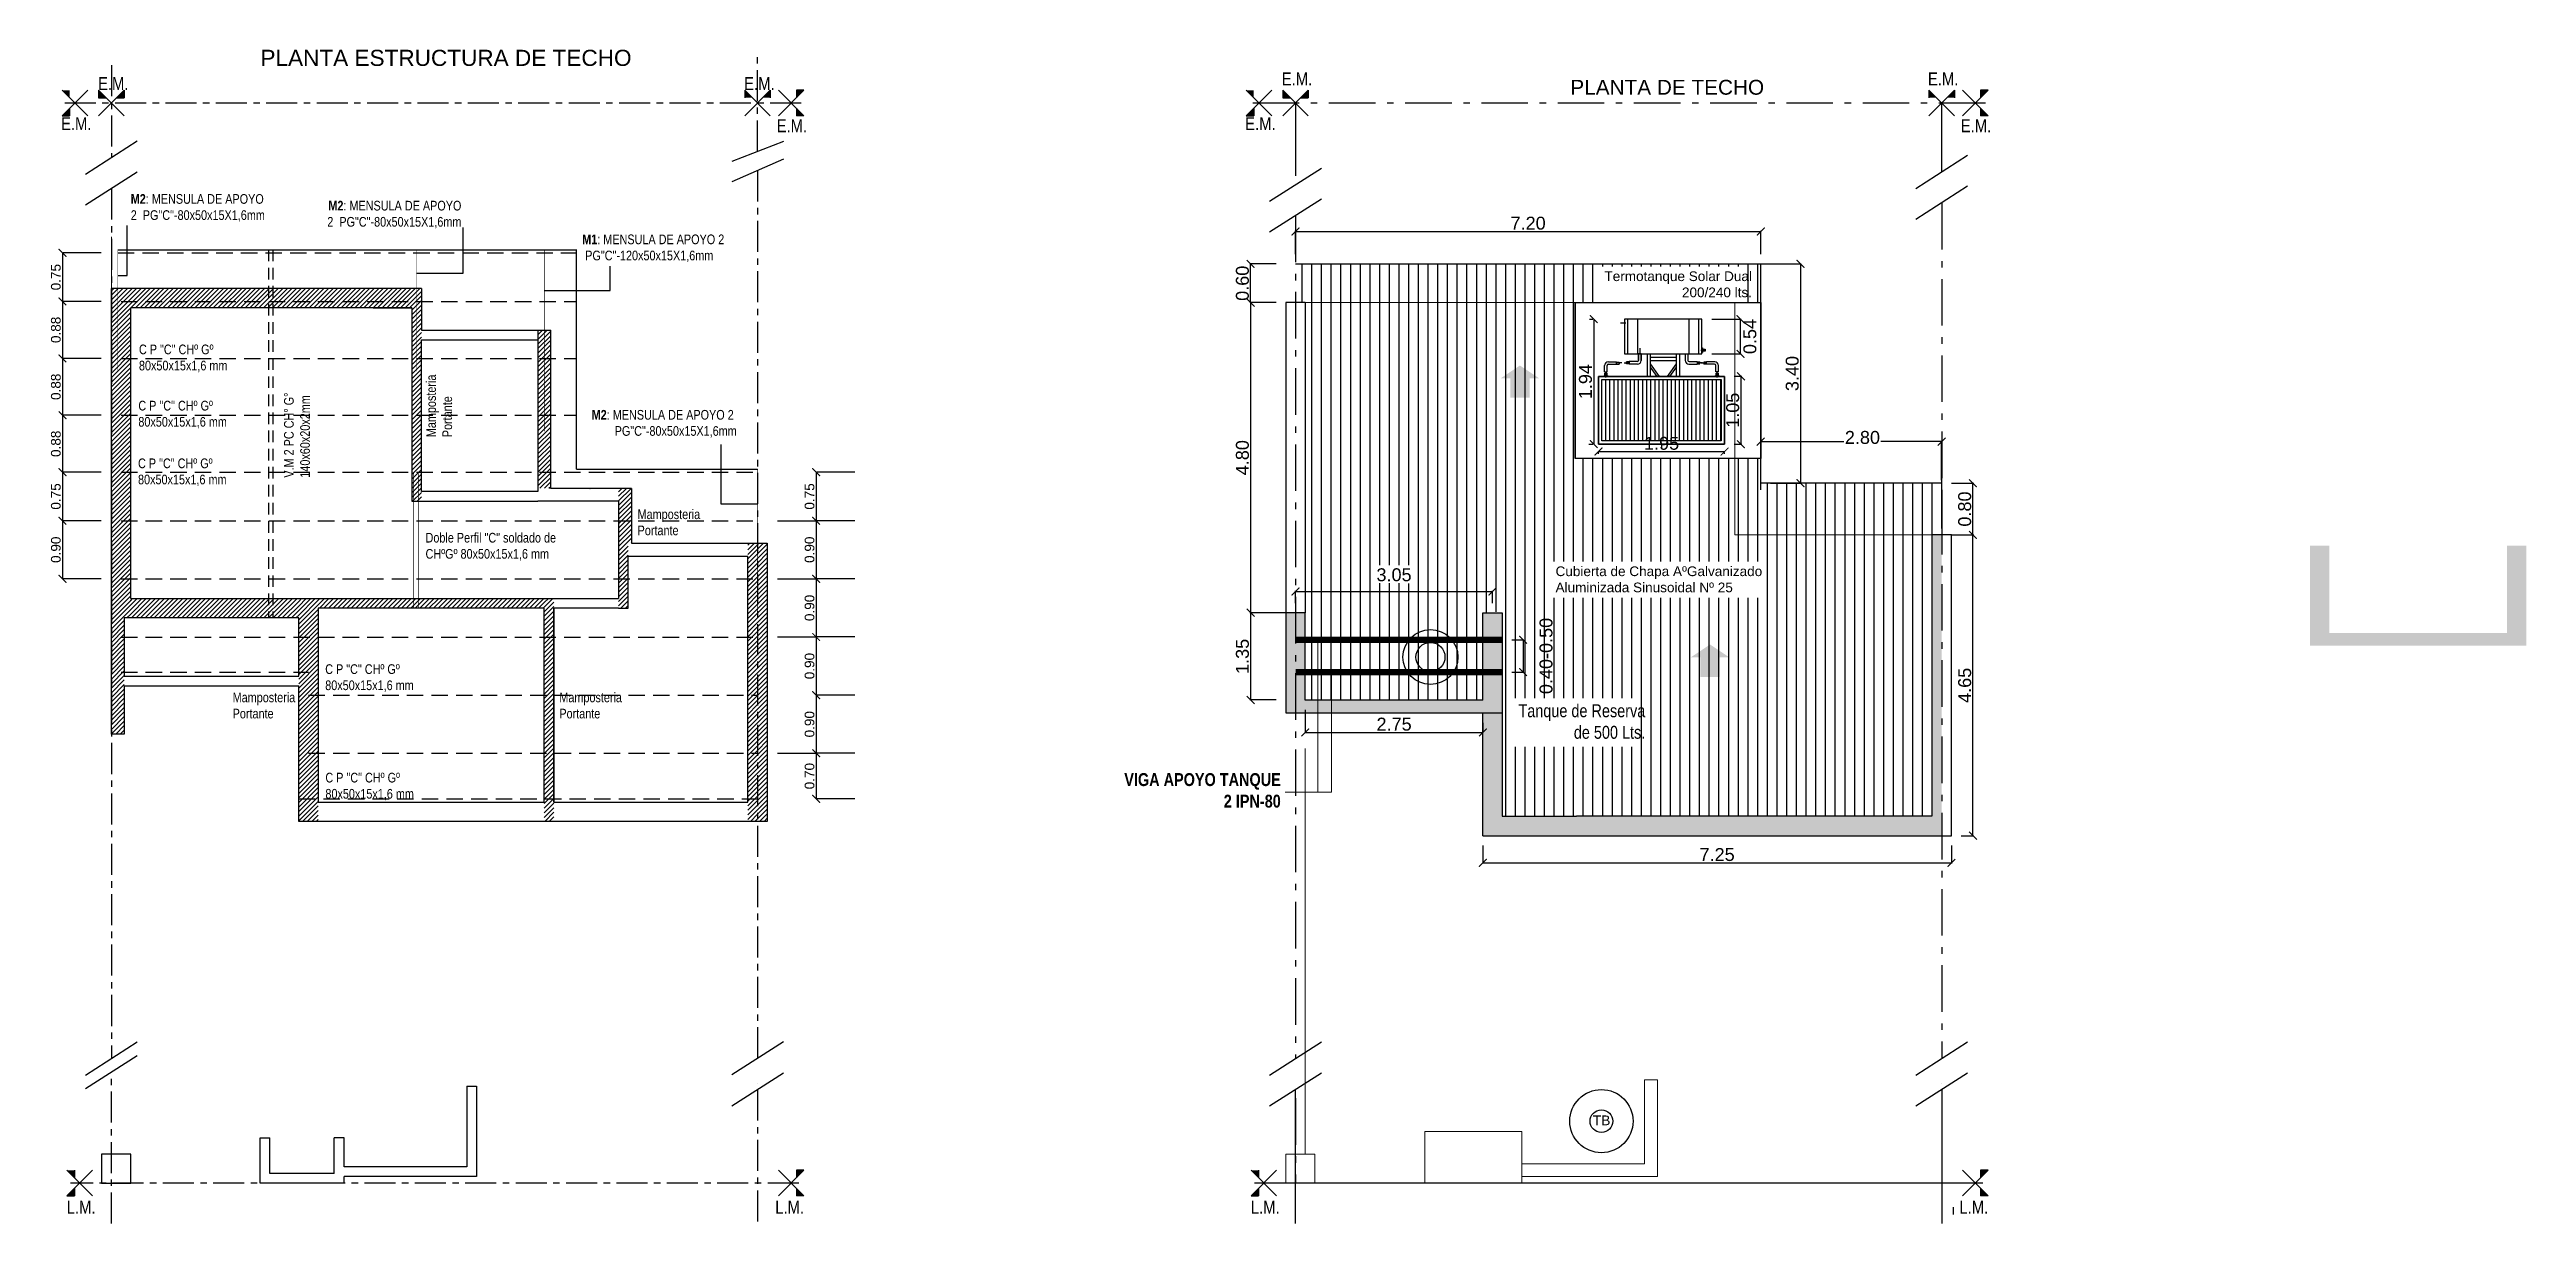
# Model space of a CAD drawing. Header units: millimetres. Extents: x 167 to 343, y -139 to 78.
# Drawn here: x 304.91 to 343.25, y -59.36 to -41.19 of the extents above; entities that cross this region are included whole.
import ezdxf

# ---------------------------------------------------------------- set-up
doc = ezdxf.new("R2010")
doc.units = ezdxf.units.MM
doc.header["$LTSCALE"] = 0.1
doc.header["$MEASUREMENT"] = 0
doc.header["$PDMODE"] = 3
doc.header["$PDSIZE"] = 0.1
for name, pattern in [('ACAD_ISO02W100', [15, 12, -3]), ('ACAD_ISO04W100', [30, 24, -3, 0, -3]), ('ACAD_ISO10W100', [18, 12, -3, 0, -3]), ('CONTINUA', [200, 100, 100]), ('DASHDOT2', [12.7, 6.35, -3.175, 0, -3.175]), ('HIDDEN', [0.375, 0.25, -0.125]), ('HIDDENX2', [19.05, 12.7, -6.35])]:
    doc.linetypes.add(name, pattern=pattern)
doc.layers.get('DEFPOINTS').update_dxf_attribs({"color": 1})
for name, color, linetype, lineweight in [('00-COTAS', 1, 'Continuous', 9), ('17.Sombras', 8, 'Continuous', 5), ('MURO BAJO', 4, 'Continuous', 13), ('SOMBRA', 1, 'Continuous', 0)]:
    doc.layers.add(name, color=color, linetype=linetype, lineweight=lineweight)
for name, color, linetype in [('00-PROYECCION', 2, 'CONTINUA'), ('11.Ejes', 6, 'ACAD_ISO04W100'), ('3', 3, 'Continuous'), ('ACCESORIO', 1, 'Continuous'), ('CONEX. AGUA CORR.', 170, 'Continuous'), ('CORREAS', 170, 'Continuous'), ('Cota', 1, 'Continuous'), ('Cotas', 1, 'Continuous'), ('Cubierta', 7, 'Continuous'), ('EJES', 6, 'Continuous'), ('EQUIP-SANIT', 2, 'Continuous'), ('MURO', 4, 'Continuous'), ('Muros', 7, 'Continuous'), ('muros-pta', 4, 'Continuous'), ('TEXTO', 2, 'Continuous'), ('Textos', 2, 'Continuous')]:
    doc.layers.add(name, color=color, linetype=linetype)
doc.styles.add('Arial20', font='arial.ttf', dxfattribs={"height": 0.2})
doc.styles.add('Arial30', font='arial.ttf', dxfattribs={"width": 0.8, "height": 0.3})
doc.styles.add('Diego', font='arial.ttf')
doc.styles.get("Standard").update_dxf_attribs({"font": 'arial.ttf'})
doc.dimstyles.new('COTA-1-100', dxfattribs={"dimtxt": 0.2, "dimasz": 0.12, "dimexe": 0.012, "dimexo": 0.15, "dimgap": 0.025, "dimtad": 1, "dimzin": 0, "dimdsep": 46, "dimtxsty": 'Arial20', "dimblk1": 'ARCHTICK', "dimblk2": 'ARCHTICK', "dimsah": 1, "dimcen": 0.09, "dimclrd": 256, "dimclre": 256, "dimclrt": 256, "dimazin": 0, "dimtfac": 1, "dimtofl": 0, "dimtmove": 2, "dimatfit": 3, "dimldrblk": 'ARCHTICK', "dimfxl": 1, "dimtolj": 1, "dimtzin": 0, "dimarcsym": 0})
pattern_1 = [(45, (0, 0), (-0.035355339, 0.035355339), [])]

msp = doc.modelspace()

# ---------------------------------------------------------------- texts
at = {"color": 2, "insert": (331.4487, -41.6606), "char_height": 0.23, "width": 4.982681, "attachment_point": 3}
msp.add_mtext('PLANTA DE TECHO', dxfattribs=at)
at = {"layer": '11.Ejes', "lineweight": 40, "char_height": 0.2, "width": 1.294531}
for s, insert, attachment_point in [('{\\fArial Narrow|b0|i0|c0|p34;E.M.}', (305.8999, -41.6178), 2), ('{\\fArial Narrow|b0|i0|c0|p34;E.M.}', (315.8999, -41.6178), 2), ('{\\fArial Narrow|b0|i0|c0|p34;E.M.}', (324.2191, -41.5462), 2), ('{\\fArial Narrow|b0|i0|c0|p34;E.M.}', (334.2191, -41.5462), 2), ('{\\fArial Narrow|b0|i0|c0|p34;E.M.}', (305.3274, -42.2385), 2), ('{\\fArial Narrow|b0|i0|c0|p34;E.M.}', (316.4018, -42.2713), 2), ('{\\fArial Narrow|b0|i0|c0|p34;E.M.}', (323.6532, -42.2385), 2), ('{\\fArial Narrow|b0|i0|c0|p34;E.M.}', (334.7276, -42.2713), 2), ('{\\fArial Narrow|b0|i0|c0|p34;L.M.}', (305.4026, -59.2077), 8), ('{\\fArial Narrow|b0|i0|c0|p34;L.M.}', (316.3679, -59.2077), 8), ('{\\fArial Narrow|b0|i0|c0|p34;L.M.}', (323.7284, -59.2077), 8), ('{\\fArial Narrow|b0|i0|c0|p34;L.M.}', (334.6937, -59.2077), 8)]:
    msp.add_mtext(s, dxfattribs=dict(at, insert=insert, attachment_point=attachment_point))
at = {"layer": 'TEXTO', "insert": (313.9208, -41.1953), "char_height": 0.25, "width": 5.811336, "attachment_point": 3}
msp.add_mtext('PLANTA ESTRUCTURA DE TECHO', dxfattribs=at)
at = {"layer": 'TEXTO', "style": 'Arial30'}
for s, insert, char_height, width, attachment_point in [('{\\fArial|b1|i0|c0|p34;M2}: MENSULA DE APOYO 2  PG"C"-80x50x15X1,6mm', (306.1705, -43.4287), 0.15, 2.137322, 1), ('{\\fArial|b1|i0|c0|p34;M2}: MENSULA DE APOYO 2  PG"C"-80x50x15X1,6mm', (311.2877, -43.5326), 0.15, 2.171916, 3), ('{\\fArial|b1|i0|c0|p34;M1}: MENSULA DE APOYO 2  PG"C"-120x50x15X1,6mm', (313.1573, -44.0541), 0.15, 2.209043, 1), ('C P "C" CHº Gº^I\\P80x50x15x1,6 mm  ', (306.2975, -45.7572), 0.15, 5.818683, 1), ('C P "C" CHº Gº^I\\P80x50x15x1,6 mm  ', (306.2884, -46.6279), 0.15, 5.818683, 1), ('{\\fArial|b1|i0|c0|p34;M2}: MENSULA DE APOYO 2  PG"C"-80x50x15X1,6mm', (315.5489, -46.7693), 0.15, 2.303065, 3), ('C P "C" CHº Gº^I\\P80x50x15x1,6 mm  ', (306.2834, -47.5205), 0.15, 5.818683, 1), ('{\\H0.75x;Doble Perfil "C" soldado de CHºGº 80x50x15x1,6 mm}  ', (310.7327, -48.6713), 0.2, 2.21329, 1), ('Mamposteria Portante', (314.0145, -48.3083), 0.15, 1.250639, 1), ('C P "C" CHº Gº^I\\P80x50x15x1,6 mm  ', (309.1802, -50.7051), 0.15, 5.818683, 1), ('Mamposteria\\PPortante', (307.7478, -51.1429), 0.15, 2.067605, 1), ('Mamposteria\\PPortante', (312.8037, -51.1429), 0.15, 2.067605, 1), ('Tanque de Reserva de 500 Lts. ', (329.6092, -51.3247), 0.2, 2.086696, 3), ('C P "C" CHº Gº^I\\P80x50x15x1,6 mm  ', (309.183, -52.3846), 0.15, 5.818683, 1), ('{\\fArial|b1|i0|c0|p34;VIGA APOYO TANQUE\\P2 IPN-80}', (323.968, -52.3899), 0.2, 3.196988, 3)]:
    msp.add_mtext(s, dxfattribs=dict(at, insert=insert, char_height=char_height, width=width, attachment_point=attachment_point))
at = {"layer": 'TEXTO', "char_height": 0.15, "attachment_point": 1, "rotation": 90, "style": 'Arial30'}
for s, insert, width in [('Mamposteria\\PPortante', (310.7433, -47.1908), 2.067605), ('\\pi-0.45,l0.6,t0.6;V.M 2 PC CH° G° \\P140x60x20x2mm', (308.5427, -47.9672), 5.818683)]:
    msp.add_mtext(s, dxfattribs=dict(at, insert=insert, width=width))
at = {"layer": 'Textos', "color": 1, "char_height": 0.15}
for s, insert, width, attachment_point in [('Termotanque Solar Dual 200/240 lts.', (331.2603, -44.6247), 2.396083, 3), ('{\\fArial|b0|i0|c238|p34;Cubierta de Chapa} {\\fArial|b0|i0|c0|p34;Aº\\fArial|b0|i0|c238|p34;Galvanizad\\fArial|b0|i0|c0|p34;o\\fArial|b0|i0|c238|p34;\\P\\fArial|b0|i0|c0|p34;Aluminizada Sinusoidal\\fArial|b0|i0|c238|p34; Nº 25}', (328.2207, -49.1908), 3.593905, 1)]:
    msp.add_mtext(s, dxfattribs=dict(at, insert=insert, width=width, attachment_point=attachment_point))
at = {"layer": 'Textos', "color": 2, "ltscale": 0.01, "insert": (328.7976, -57.8399), "char_height": 0.1521, "width": 0.46025, "attachment_point": 7, "style": 'Diego'}
msp.add_mtext('TB', dxfattribs=at)

# ---------------------------------------------------------------- blocks, each defined once
blk = doc.blocks.new('_ARCHTICK')
at = {"color": 0, "linetype": 'ByBlock', "const_width": 0.15}
blk.add_lwpolyline([(-0.5, -0.5), (0.5, 0.5)], dxfattribs=at)
blk = doc.blocks.new('*D52')
at = {"layer": 'Cotas', "lineweight": -2, "transparency": 16777216}
for p, q in [((305.114, -44.339), (305.114, -45.089)), ((305.714, -44.339), (305.126, -44.339)), ((305.714, -45.089), (305.126, -45.089))]:
    blk.add_line(p, q, dxfattribs=at)
at = {"layer": 'DEFPOINTS', "color": 0, "transparency": 16777216}
for p in [(305.114, -44.339), (305.114, -45.089), (305.114, -45.089)]:
    blk.add_point(p, dxfattribs=at)
at = {"layer": 'Cotas', "lineweight": -2, "transparency": 16777216, "xscale": 0.12, "yscale": 0.12, "zscale": 0.12}
for p, rotation in [((305.114, -44.339), 90), ((305.114, -45.089), 270)]:
    blk.add_blockref('_ARCHTICK', p, dxfattribs=dict(at, rotation=rotation))
at = {"layer": 'Cotas', "color": 2, "transparency": 16777216, "insert": (305.012, -44.714), "char_height": 0.15, "attachment_point": 5, "rotation": 90}
blk.add_mtext('\\A1;0.75', dxfattribs=at)
blk = doc.blocks.new('*D53')
at = {"layer": 'Cotas', "lineweight": -2, "transparency": 16777216}
for p, q in [((305.114, -45.089), (305.114, -45.971)), ((305.714, -45.089), (305.126, -45.089)), ((305.714, -45.971), (305.126, -45.971))]:
    blk.add_line(p, q, dxfattribs=at)
at = {"layer": 'DEFPOINTS', "color": 0, "transparency": 16777216}
for p in [(305.114, -45.089), (305.114, -45.971), (305.114, -45.971)]:
    blk.add_point(p, dxfattribs=at)
at = {"layer": 'Cotas', "lineweight": -2, "transparency": 16777216, "xscale": 0.12, "yscale": 0.12, "zscale": 0.12}
for p, rotation in [((305.114, -45.089), 90), ((305.114, -45.971), 270)]:
    blk.add_blockref('_ARCHTICK', p, dxfattribs=dict(at, rotation=rotation))
at = {"layer": 'Cotas', "color": 2, "transparency": 16777216, "insert": (305.012, -45.53), "char_height": 0.15, "attachment_point": 5, "rotation": 90}
blk.add_mtext('\\A1;0.88', dxfattribs=at)
blk = doc.blocks.new('*D54')
at = {"layer": 'Cotas', "lineweight": -2, "transparency": 16777216}
for p, q in [((305.114, -45.971), (305.114, -46.852)), ((305.714, -45.971), (305.126, -45.971)), ((305.714, -46.852), (305.126, -46.852))]:
    blk.add_line(p, q, dxfattribs=at)
at = {"layer": 'DEFPOINTS', "color": 0, "transparency": 16777216}
for p in [(305.114, -45.971), (305.114, -46.852), (305.114, -46.852)]:
    blk.add_point(p, dxfattribs=at)
at = {"layer": 'Cotas', "lineweight": -2, "transparency": 16777216, "xscale": 0.12, "yscale": 0.12, "zscale": 0.12}
for p, rotation in [((305.114, -45.971), 90), ((305.114, -46.852), 270)]:
    blk.add_blockref('_ARCHTICK', p, dxfattribs=dict(at, rotation=rotation))
at = {"layer": 'Cotas', "color": 2, "transparency": 16777216, "insert": (305.012, -46.411), "char_height": 0.15, "attachment_point": 5, "rotation": 90}
blk.add_mtext('\\A1;0.88', dxfattribs=at)
blk = doc.blocks.new('*D55')
at = {"layer": 'Cotas', "lineweight": -2, "transparency": 16777216}
for p, q in [((305.114, -46.852), (305.114, -47.733)), ((305.714, -46.852), (305.126, -46.852)), ((305.714, -47.733), (305.126, -47.733))]:
    blk.add_line(p, q, dxfattribs=at)
at = {"layer": 'DEFPOINTS', "color": 0, "transparency": 16777216}
for p in [(305.114, -46.852), (305.114, -47.733), (305.114, -47.733)]:
    blk.add_point(p, dxfattribs=at)
at = {"layer": 'Cotas', "lineweight": -2, "transparency": 16777216, "xscale": 0.12, "yscale": 0.12, "zscale": 0.12}
for p, rotation in [((305.114, -46.852), 90), ((305.114, -47.733), 270)]:
    blk.add_blockref('_ARCHTICK', p, dxfattribs=dict(at, rotation=rotation))
at = {"layer": 'Cotas', "color": 2, "transparency": 16777216, "insert": (305.012, -47.293), "char_height": 0.15, "attachment_point": 5, "rotation": 90}
blk.add_mtext('\\A1;0.88', dxfattribs=at)
blk = doc.blocks.new('*D56')
at = {"layer": 'Cotas', "lineweight": -2, "transparency": 16777216}
for p, q in [((305.114, -47.733), (305.114, -48.483)), ((305.714, -47.733), (305.126, -47.733)), ((305.714, -48.483), (305.126, -48.483))]:
    blk.add_line(p, q, dxfattribs=at)
at = {"layer": 'DEFPOINTS', "color": 0, "transparency": 16777216}
for p in [(305.114, -47.733), (305.114, -48.483), (305.114, -48.483)]:
    blk.add_point(p, dxfattribs=at)
at = {"layer": 'Cotas', "lineweight": -2, "transparency": 16777216, "xscale": 0.12, "yscale": 0.12, "zscale": 0.12}
for p, rotation in [((305.114, -47.733), 90), ((305.114, -48.483), 270)]:
    blk.add_blockref('_ARCHTICK', p, dxfattribs=dict(at, rotation=rotation))
at = {"layer": 'Cotas', "color": 2, "transparency": 16777216, "insert": (305.012, -48.108), "char_height": 0.15, "attachment_point": 5, "rotation": 90}
blk.add_mtext('\\A1;0.75', dxfattribs=at)
blk = doc.blocks.new('*D57')
at = {"layer": 'Cotas', "lineweight": -2, "transparency": 16777216}
for p, q in [((305.114, -48.483), (305.114, -49.383)), ((305.714, -48.483), (305.126, -48.483)), ((305.714, -49.383), (305.126, -49.383))]:
    blk.add_line(p, q, dxfattribs=at)
at = {"layer": 'DEFPOINTS', "color": 0, "transparency": 16777216}
for p in [(305.114, -48.483), (305.114, -49.383), (305.114, -49.383)]:
    blk.add_point(p, dxfattribs=at)
at = {"layer": 'Cotas', "lineweight": -2, "transparency": 16777216, "xscale": 0.12, "yscale": 0.12, "zscale": 0.12}
for p, rotation in [((305.114, -48.483), 90), ((305.114, -49.383), 270)]:
    blk.add_blockref('_ARCHTICK', p, dxfattribs=dict(at, rotation=rotation))
at = {"layer": 'Cotas', "color": 2, "transparency": 16777216, "insert": (305.012, -48.933), "char_height": 0.15, "attachment_point": 5, "rotation": 90}
blk.add_mtext('\\A1;0.90', dxfattribs=at)
blk = doc.blocks.new('*D58')
at = {"layer": 'Cotas', "lineweight": -2, "transparency": 16777216}
for p, q in [((316.778, -47.733), (316.778, -48.483)), ((317.378, -47.733), (316.79, -47.733)), ((316.178, -48.483), (316.766, -48.483))]:
    blk.add_line(p, q, dxfattribs=at)
at = {"layer": 'DEFPOINTS', "color": 0, "transparency": 16777216}
for p in [(316.778, -47.733), (316.778, -48.483), (316.778, -48.483)]:
    blk.add_point(p, dxfattribs=at)
at = {"layer": 'Cotas', "lineweight": -2, "transparency": 16777216, "xscale": 0.12, "yscale": 0.12, "zscale": 0.12}
for p, rotation in [((316.778, -47.733), 90), ((316.778, -48.483), 270)]:
    blk.add_blockref('_ARCHTICK', p, dxfattribs=dict(at, rotation=rotation))
at = {"layer": 'Cotas', "color": 2, "transparency": 16777216, "insert": (316.676, -48.108), "char_height": 0.15, "attachment_point": 5, "rotation": 90}
blk.add_mtext('\\A1;0.75', dxfattribs=at)
blk = doc.blocks.new('*D59')
at = {"layer": 'Cotas', "lineweight": -2, "transparency": 16777216}
for p, q in [((316.778, -48.483), (316.778, -49.383)), ((317.378, -48.483), (316.79, -48.483)), ((316.178, -49.383), (316.766, -49.383))]:
    blk.add_line(p, q, dxfattribs=at)
at = {"layer": 'DEFPOINTS', "color": 0, "transparency": 16777216}
for p in [(316.778, -48.483), (316.778, -49.383), (316.778, -49.383)]:
    blk.add_point(p, dxfattribs=at)
at = {"layer": 'Cotas', "lineweight": -2, "transparency": 16777216, "xscale": 0.12, "yscale": 0.12, "zscale": 0.12}
for p, rotation in [((316.778, -48.483), 90), ((316.778, -49.383), 270)]:
    blk.add_blockref('_ARCHTICK', p, dxfattribs=dict(at, rotation=rotation))
at = {"layer": 'Cotas', "color": 2, "transparency": 16777216, "insert": (316.676, -48.933), "char_height": 0.15, "attachment_point": 5, "rotation": 90}
blk.add_mtext('\\A1;0.90', dxfattribs=at)
blk = doc.blocks.new('*D60')
at = {"layer": 'Cotas', "lineweight": -2, "transparency": 16777216}
for p, q in [((316.778, -49.383), (316.778, -50.283)), ((317.378, -49.383), (316.79, -49.383)), ((316.178, -50.283), (316.766, -50.283))]:
    blk.add_line(p, q, dxfattribs=at)
at = {"layer": 'DEFPOINTS', "color": 0, "transparency": 16777216}
for p in [(316.778, -49.383), (316.778, -50.283), (316.778, -50.283)]:
    blk.add_point(p, dxfattribs=at)
at = {"layer": 'Cotas', "lineweight": -2, "transparency": 16777216, "xscale": 0.12, "yscale": 0.12, "zscale": 0.12}
for p, rotation in [((316.778, -49.383), 90), ((316.778, -50.283), 270)]:
    blk.add_blockref('_ARCHTICK', p, dxfattribs=dict(at, rotation=rotation))
at = {"layer": 'Cotas', "color": 2, "transparency": 16777216, "insert": (316.676, -49.833), "char_height": 0.15, "attachment_point": 5, "rotation": 90}
blk.add_mtext('\\A1;0.90', dxfattribs=at)
blk = doc.blocks.new('*D61')
at = {"layer": 'Cotas', "lineweight": -2, "transparency": 16777216}
for p, q in [((316.778, -50.283), (316.778, -51.183)), ((317.378, -50.283), (316.79, -50.283)), ((317.378, -51.183), (316.79, -51.183))]:
    blk.add_line(p, q, dxfattribs=at)
at = {"layer": 'DEFPOINTS', "color": 0, "transparency": 16777216}
for p in [(316.778, -50.283), (316.778, -51.183), (316.778, -51.183)]:
    blk.add_point(p, dxfattribs=at)
at = {"layer": 'Cotas', "lineweight": -2, "transparency": 16777216, "xscale": 0.12, "yscale": 0.12, "zscale": 0.12}
for p, rotation in [((316.778, -50.283), 90), ((316.778, -51.183), 270)]:
    blk.add_blockref('_ARCHTICK', p, dxfattribs=dict(at, rotation=rotation))
at = {"layer": 'Cotas', "color": 2, "transparency": 16777216, "insert": (316.676, -50.733), "char_height": 0.15, "attachment_point": 5, "rotation": 90}
blk.add_mtext('\\A1;0.90', dxfattribs=at)
blk = doc.blocks.new('*D62')
at = {"layer": 'Cotas', "lineweight": -2, "transparency": 16777216}
for p, q in [((316.778, -51.183), (316.778, -52.083)), ((317.378, -51.183), (316.79, -51.183)), ((316.178, -52.083), (316.766, -52.083))]:
    blk.add_line(p, q, dxfattribs=at)
at = {"layer": 'DEFPOINTS', "color": 0, "transparency": 16777216}
for p in [(316.778, -51.183), (316.778, -52.083), (316.778, -52.083)]:
    blk.add_point(p, dxfattribs=at)
at = {"layer": 'Cotas', "lineweight": -2, "transparency": 16777216, "xscale": 0.12, "yscale": 0.12, "zscale": 0.12}
for p, rotation in [((316.778, -51.183), 90), ((316.778, -52.083), 270)]:
    blk.add_blockref('_ARCHTICK', p, dxfattribs=dict(at, rotation=rotation))
at = {"layer": 'Cotas', "color": 2, "transparency": 16777216, "insert": (316.676, -51.633), "char_height": 0.15, "attachment_point": 5, "rotation": 90}
blk.add_mtext('\\A1;0.90', dxfattribs=at)
blk = doc.blocks.new('*D63')
at = {"layer": 'Cotas', "lineweight": -2, "transparency": 16777216}
for p, q in [((316.778, -52.083), (316.778, -52.788)), ((317.378, -52.083), (316.79, -52.083)), ((317.378, -52.788), (316.79, -52.788))]:
    blk.add_line(p, q, dxfattribs=at)
at = {"layer": 'DEFPOINTS', "color": 0, "transparency": 16777216}
for p in [(316.778, -52.083), (316.778, -52.788), (316.778, -52.788)]:
    blk.add_point(p, dxfattribs=at)
at = {"layer": 'Cotas', "lineweight": -2, "transparency": 16777216, "xscale": 0.12, "yscale": 0.12, "zscale": 0.12}
for p, rotation in [((316.778, -52.083), 90), ((316.778, -52.788), 270)]:
    blk.add_blockref('_ARCHTICK', p, dxfattribs=dict(at, rotation=rotation))
at = {"layer": 'Cotas', "color": 2, "transparency": 16777216, "insert": (316.676, -52.436), "char_height": 0.15, "attachment_point": 5, "rotation": 90}
blk.add_mtext('\\A1;0.70', dxfattribs=at)
blk = doc.blocks.new('*D105')
at = {"layer": 'Cotas', "lineweight": -2, "transparency": 16777216}
for p, q in [((324.197, -49.758), (324.197, -49.568)), ((324.197, -49.58), (327.246, -49.58)), ((327.246, -49.758), (327.246, -49.568))]:
    blk.add_line(p, q, dxfattribs=at)
at = {"layer": 'DEFPOINTS', "color": 0, "transparency": 16777216}
for p in [(327.246, -49.58), (324.197, -49.908), (327.246, -49.908)]:
    blk.add_point(p, dxfattribs=at)
at = {"layer": 'Cotas', "lineweight": -2, "transparency": 16777216, "xscale": 0.12, "yscale": 0.12, "zscale": 0.12, "rotation": 180}
blk.add_blockref('_ARCHTICK', (324.197, -49.58), dxfattribs=at)
at = {"layer": 'Cotas', "lineweight": -2, "transparency": 16777216, "xscale": 0.12, "yscale": 0.12, "zscale": 0.12}
blk.add_blockref('_ARCHTICK', (327.246, -49.58), dxfattribs=at)
at = {"layer": 'Cotas', "color": 2, "transparency": 16777216, "insert": (325.721, -49.321), "char_height": 0.2, "attachment_point": 5, "style": 'Arial20'}
blk.add_mtext('\\A1;3.05', dxfattribs=at)
blk = doc.blocks.new('*D163')
at = {"layer": 'Cotas', "lineweight": -2, "transparency": 16777216}
for p, q in [((327.096, -53.508), (327.096, -53.79)), ((334.346, -53.508), (334.346, -53.79)), ((327.096, -53.778), (334.346, -53.778))]:
    blk.add_line(p, q, dxfattribs=at)
at = {"layer": 'DEFPOINTS', "color": 0, "transparency": 16777216}
for p in [(327.096, -53.358), (334.346, -53.358), (334.346, -53.778)]:
    blk.add_point(p, dxfattribs=at)
at = {"layer": 'Cotas', "lineweight": -2, "transparency": 16777216, "xscale": 0.12, "yscale": 0.12, "zscale": 0.12, "rotation": 180}
blk.add_blockref('_ARCHTICK', (327.096, -53.778), dxfattribs=at)
at = {"layer": 'Cotas', "lineweight": -2, "transparency": 16777216, "xscale": 0.12, "yscale": 0.12, "zscale": 0.12}
blk.add_blockref('_ARCHTICK', (334.346, -53.778), dxfattribs=at)
at = {"layer": 'Cotas', "color": 2, "transparency": 16777216, "insert": (330.721, -53.651), "char_height": 0.2, "attachment_point": 5, "style": 'Arial20'}
blk.add_mtext('\\A1;7.25', dxfattribs=at)
blk = doc.blocks.new('*D164')
at = {"layer": 'Cotas', "lineweight": -2, "transparency": 16777216}
for p, q in [((334.496, -48.703), (334.692, -48.703)), ((334.68, -53.358), (334.68, -48.703)), ((334.496, -53.358), (334.692, -53.358))]:
    blk.add_line(p, q, dxfattribs=at)
at = {"layer": 'DEFPOINTS', "color": 0, "transparency": 16777216}
for p in [(334.346, -48.703), (334.68, -48.703), (334.346, -53.358)]:
    blk.add_point(p, dxfattribs=at)
at = {"layer": 'Cotas', "lineweight": -2, "transparency": 16777216, "xscale": 0.12, "yscale": 0.12, "zscale": 0.12}
for p, rotation in [((334.68, -48.703), 90), ((334.68, -53.358), 270)]:
    blk.add_blockref('_ARCHTICK', p, dxfattribs=dict(at, rotation=rotation))
at = {"layer": 'Cotas', "color": 2, "transparency": 16777216, "insert": (334.553, -51.031), "char_height": 0.2, "attachment_point": 5, "rotation": 90, "style": 'Arial20'}
blk.add_mtext('\\A1;4.65', dxfattribs=at)
blk = doc.blocks.new('*D165')
at = {"layer": 'Cotas', "lineweight": -2, "transparency": 16777216}
for p, q in [((323.896, -45.108), (323.49, -45.108)), ((323.502, -45.108), (323.502, -49.908)), ((324.197, -49.908), (323.49, -49.908))]:
    blk.add_line(p, q, dxfattribs=at)
at = {"layer": 'DEFPOINTS', "color": 0, "transparency": 16777216}
for p in [(324.046, -45.108), (323.502, -49.908), (324.347, -49.908)]:
    blk.add_point(p, dxfattribs=at)
at = {"layer": 'Cotas', "lineweight": -2, "transparency": 16777216, "xscale": 0.12, "yscale": 0.12, "zscale": 0.12}
for p, rotation in [((323.502, -45.108), 90), ((323.502, -49.908), 270)]:
    blk.add_blockref('_ARCHTICK', p, dxfattribs=dict(at, rotation=rotation))
at = {"layer": 'Cotas', "color": 2, "transparency": 16777216, "insert": (323.375, -47.508), "char_height": 0.2, "attachment_point": 5, "rotation": 90, "style": 'Arial20'}
blk.add_mtext('\\A1;4.80', dxfattribs=at)
blk = doc.blocks.new('*D166')
at = {"layer": 'Cotas', "lineweight": -2, "transparency": 16777216}
for p, q in [((323.896, -44.509), (323.49, -44.509)), ((323.502, -45.108), (323.502, -44.509)), ((323.896, -45.108), (323.49, -45.108))]:
    blk.add_line(p, q, dxfattribs=at)
at = {"layer": 'DEFPOINTS', "color": 0, "transparency": 16777216}
for p in [(323.502, -44.509), (324.046, -44.509), (324.046, -45.108)]:
    blk.add_point(p, dxfattribs=at)
at = {"layer": 'Cotas', "lineweight": -2, "transparency": 16777216, "xscale": 0.12, "yscale": 0.12, "zscale": 0.12}
for p, rotation in [((323.502, -44.509), 90), ((323.502, -45.108), 270)]:
    blk.add_blockref('_ARCHTICK', p, dxfattribs=dict(at, rotation=rotation))
at = {"layer": 'Cotas', "color": 2, "transparency": 16777216, "insert": (323.375, -44.809), "char_height": 0.2, "attachment_point": 5, "rotation": 90, "style": 'Arial20'}
blk.add_mtext('\\A1;0.60', dxfattribs=at)
blk = doc.blocks.new('*D167')
at = {"layer": 'Cotas', "lineweight": -2, "transparency": 16777216}
for p, q in [((324.196, -44.359), (324.196, -43.995)), ((324.196, -44.007), (331.396, -44.007)), ((331.396, -44.358), (331.396, -43.995))]:
    blk.add_line(p, q, dxfattribs=at)
at = {"layer": 'DEFPOINTS', "color": 0, "transparency": 16777216}
for p in [(331.396, -44.007), (324.196, -44.509), (331.396, -44.508)]:
    blk.add_point(p, dxfattribs=at)
at = {"layer": 'Cotas', "lineweight": -2, "transparency": 16777216, "xscale": 0.12, "yscale": 0.12, "zscale": 0.12, "rotation": 180}
blk.add_blockref('_ARCHTICK', (324.196, -44.007), dxfattribs=at)
at = {"layer": 'Cotas', "lineweight": -2, "transparency": 16777216, "xscale": 0.12, "yscale": 0.12, "zscale": 0.12}
blk.add_blockref('_ARCHTICK', (331.396, -44.007), dxfattribs=at)
at = {"layer": 'Cotas', "color": 2, "transparency": 16777216, "insert": (327.796, -43.88), "char_height": 0.2, "attachment_point": 5, "style": 'Arial20'}
blk.add_mtext('\\A1;7.20', dxfattribs=at)
blk = doc.blocks.new('*D168')
at = {"layer": 'Cotas', "lineweight": -2, "transparency": 16777216}
for p, q in [((331.396, -48.005), (331.396, -47.248)), ((331.396, -47.26), (332.684, -47.26)), ((334.196, -47.26), (333.256, -47.26)), ((334.196, -47.854), (334.196, -47.248))]:
    blk.add_line(p, q, dxfattribs=at)
at = {"layer": 'DEFPOINTS', "color": 0, "transparency": 16777216}
for p in [(334.196, -47.26), (331.396, -48.155), (334.196, -48.004)]:
    blk.add_point(p, dxfattribs=at)
at = {"layer": 'Cotas', "lineweight": -2, "transparency": 16777216, "xscale": 0.12, "yscale": 0.12, "zscale": 0.12, "rotation": 180}
blk.add_blockref('_ARCHTICK', (331.396, -47.26), dxfattribs=at)
at = {"layer": 'Cotas', "lineweight": -2, "transparency": 16777216, "xscale": 0.12, "yscale": 0.12, "zscale": 0.12}
blk.add_blockref('_ARCHTICK', (334.196, -47.26), dxfattribs=at)
at = {"layer": 'Cotas', "color": 2, "transparency": 16777216, "insert": (332.97, -47.196), "char_height": 0.2, "attachment_point": 5, "style": 'Arial20'}
blk.add_mtext('\\A1;2.80', dxfattribs=at)
blk = doc.blocks.new('*D169')
at = {"layer": 'Cotas', "lineweight": -2, "transparency": 16777216}
for p, q in [((331.246, -44.508), (332.023, -44.508)), ((332.011, -44.508), (332.011, -47.903)), ((331.546, -47.903), (332.023, -47.903))]:
    blk.add_line(p, q, dxfattribs=at)
at = {"layer": 'DEFPOINTS', "color": 0, "transparency": 16777216}
for p in [(331.096, -44.508), (331.396, -47.903), (332.011, -47.903)]:
    blk.add_point(p, dxfattribs=at)
at = {"layer": 'Cotas', "lineweight": -2, "transparency": 16777216, "xscale": 0.12, "yscale": 0.12, "zscale": 0.12}
for p, rotation in [((332.011, -44.508), 90), ((332.011, -47.903), 270)]:
    blk.add_blockref('_ARCHTICK', p, dxfattribs=dict(at, rotation=rotation))
at = {"layer": 'Cotas', "color": 2, "transparency": 16777216, "insert": (331.884, -46.206), "char_height": 0.2, "attachment_point": 5, "rotation": 90, "style": 'Arial20'}
blk.add_mtext('\\A1;3.40', dxfattribs=at)
blk = doc.blocks.new('UNION')
at = {"layer": 'ACCESORIO'}
for p, q in [((4193.817, 1802.642), (4193.817, 1802.652)), ((4193.817, 1802.652), (4193.837, 1802.652)), ((4193.837, 1802.652), (4193.837, 1802.692)), ((4193.837, 1802.692), (4193.867, 1802.692)), ((4193.837, 1802.652), (4193.887, 1802.652)), ((4193.867, 1802.692), (4193.867, 1802.652)), ((4193.887, 1802.642), (4193.887, 1802.652))]:
    blk.add_line(p, q, dxfattribs=at)
blk = doc.blocks.new('*D64')
at = {"layer": 'Cotas', "lineweight": -2, "transparency": 16777216}
for p, q in [((328.886, -47.414), (330.836, -47.414)), ((328.886, -47.449), (328.886, -47.426)), ((330.836, -47.449), (330.836, -47.426))]:
    blk.add_line(p, q, dxfattribs=at)
at = {"layer": 'DEFPOINTS', "color": 0, "transparency": 16777216}
for p in [(328.886, -47.299), (330.836, -47.299), (330.836, -47.414)]:
    blk.add_point(p, dxfattribs=at)
at = {"layer": 'Cotas', "lineweight": -2, "transparency": 16777216, "xscale": 0.12, "yscale": 0.12, "zscale": 0.12, "rotation": 180}
blk.add_blockref('_ARCHTICK', (328.886, -47.414), dxfattribs=at)
at = {"layer": 'Cotas', "lineweight": -2, "transparency": 16777216, "xscale": 0.12, "yscale": 0.12, "zscale": 0.12}
blk.add_blockref('_ARCHTICK', (330.836, -47.414), dxfattribs=at)
at = {"layer": 'Cotas', "color": 2, "transparency": 16777216, "insert": (329.861, -47.287), "char_height": 0.2, "attachment_point": 5, "style": 'Arial20'}
blk.add_mtext('\\A1;1.95', dxfattribs=at)
blk = doc.blocks.new('*D121')
at = {"layer": 'Cotas', "lineweight": -2, "transparency": 16777216}
for p, q in [((330.986, -46.249), (331.102, -46.249)), ((331.09, -46.249), (331.09, -47.299)), ((330.986, -47.299), (331.102, -47.299))]:
    blk.add_line(p, q, dxfattribs=at)
at = {"layer": 'DEFPOINTS', "color": 0, "transparency": 16777216}
for p in [(330.836, -46.249), (330.836, -47.299), (331.09, -47.299)]:
    blk.add_point(p, dxfattribs=at)
at = {"layer": 'Cotas', "lineweight": -2, "transparency": 16777216, "xscale": 0.12, "yscale": 0.12, "zscale": 0.12}
for p, rotation in [((331.09, -46.249), 90), ((331.09, -47.299), 270)]:
    blk.add_blockref('_ARCHTICK', p, dxfattribs=dict(at, rotation=rotation))
at = {"layer": 'Cotas', "color": 2, "transparency": 16777216, "insert": (330.963, -46.774), "char_height": 0.2, "attachment_point": 5, "rotation": 90, "style": 'Arial20'}
blk.add_mtext('\\A1;1.05', dxfattribs=at)
blk = doc.blocks.new('*D65')
at = {"layer": 'Cotas', "lineweight": -2, "transparency": 16777216}
for p, q in [((330.637, -45.363), (331.095, -45.363)), ((331.083, -45.903), (331.083, -45.363)), ((330.637, -45.903), (331.095, -45.903))]:
    blk.add_line(p, q, dxfattribs=at)
at = {"layer": 'DEFPOINTS', "color": 0, "transparency": 16777216}
for p in [(330.487, -45.363), (331.083, -45.363), (330.487, -45.903)]:
    blk.add_point(p, dxfattribs=at)
at = {"layer": 'Cotas', "lineweight": -2, "transparency": 16777216, "xscale": 0.12, "yscale": 0.12, "zscale": 0.12}
for p, rotation in [((331.083, -45.363), 90), ((331.083, -45.903), 270)]:
    blk.add_blockref('_ARCHTICK', p, dxfattribs=dict(at, rotation=rotation))
at = {"layer": 'Cotas', "color": 2, "transparency": 16777216, "insert": (331.229, -45.633), "char_height": 0.2, "attachment_point": 5, "rotation": 90, "style": 'Arial20'}
blk.add_mtext('\\A1;0.54', dxfattribs=at)
blk = doc.blocks.new('*D66')
at = {"layer": 'Cotas', "lineweight": -2, "transparency": 16777216}
for p, q in [((328.748, -45.363), (328.799, -45.363)), ((328.811, -45.363), (328.811, -47.299)), ((328.736, -47.299), (328.799, -47.299))]:
    blk.add_line(p, q, dxfattribs=at)
at = {"layer": 'DEFPOINTS', "color": 0, "transparency": 16777216}
for p in [(328.898, -45.363), (328.811, -47.299), (328.886, -47.299)]:
    blk.add_point(p, dxfattribs=at)
at = {"layer": 'Cotas', "lineweight": -2, "transparency": 16777216, "xscale": 0.12, "yscale": 0.12, "zscale": 0.12}
for p, rotation in [((328.811, -45.363), 90), ((328.811, -47.299), 270)]:
    blk.add_blockref('_ARCHTICK', p, dxfattribs=dict(at, rotation=rotation))
at = {"layer": 'Cotas', "color": 2, "transparency": 16777216, "insert": (328.684, -46.331), "char_height": 0.2, "attachment_point": 5, "rotation": 90, "style": 'Arial20'}
blk.add_mtext('\\A1;1.94', dxfattribs=at)
blk = doc.blocks.new('*D67')
at = {"layer": 'Cotas', "lineweight": -2, "transparency": 16777216}
for p, q in [((324.347, -51.408), (324.347, -51.772)), ((327.096, -51.61), (327.096, -51.748)), ((324.347, -51.76), (327.096, -51.76))]:
    blk.add_line(p, q, dxfattribs=at)
at = {"layer": 'DEFPOINTS', "color": 0, "transparency": 16777216}
for p in [(324.347, -51.258), (327.096, -51.76), (327.096, -51.76)]:
    blk.add_point(p, dxfattribs=at)
at = {"layer": 'Cotas', "lineweight": -2, "transparency": 16777216, "xscale": 0.12, "yscale": 0.12, "zscale": 0.12, "rotation": 180}
blk.add_blockref('_ARCHTICK', (324.347, -51.76), dxfattribs=at)
at = {"layer": 'Cotas', "lineweight": -2, "transparency": 16777216, "xscale": 0.12, "yscale": 0.12, "zscale": 0.12}
blk.add_blockref('_ARCHTICK', (327.096, -51.76), dxfattribs=at)
at = {"layer": 'Cotas', "color": 2, "transparency": 16777216, "insert": (325.722, -51.633), "char_height": 0.2, "attachment_point": 5, "style": 'Arial20'}
blk.add_mtext('\\A1;2.75', dxfattribs=at)
blk = doc.blocks.new('*D162')
at = {"layer": 'Cotas', "lineweight": -2, "transparency": 16777216}
for p, q in [((334.346, -47.903), (334.692, -47.903)), ((334.68, -48.703), (334.68, -47.903)), ((334.346, -48.703), (334.692, -48.703))]:
    blk.add_line(p, q, dxfattribs=at)
at = {"layer": 'DEFPOINTS', "color": 0, "transparency": 16777216}
for p in [(334.196, -47.903), (334.68, -47.903), (334.196, -48.703)]:
    blk.add_point(p, dxfattribs=at)
at = {"layer": 'Cotas', "lineweight": -2, "transparency": 16777216, "xscale": 0.12, "yscale": 0.12, "zscale": 0.12}
for p, rotation in [((334.68, -47.903), 90), ((334.68, -48.703), 270)]:
    blk.add_blockref('_ARCHTICK', p, dxfattribs=dict(at, rotation=rotation))
at = {"layer": 'Cotas', "color": 2, "transparency": 16777216, "insert": (334.553, -48.303), "char_height": 0.2, "attachment_point": 5, "rotation": 90, "style": 'Arial20'}
blk.add_mtext('\\A1;0.80', dxfattribs=at)
blk = doc.blocks.new('*D239')
at = {"layer": 'Cotas', "lineweight": -2, "transparency": 16777216}
for p, q in [((324.197, -49.908), (323.49, -49.908)), ((323.502, -49.908), (323.502, -51.258)), ((323.896, -51.258), (323.49, -51.258))]:
    blk.add_line(p, q, dxfattribs=at)
at = {"layer": 'DEFPOINTS', "color": 0, "transparency": 16777216}
for p in [(324.347, -49.908), (323.502, -51.258), (324.046, -51.258)]:
    blk.add_point(p, dxfattribs=at)
at = {"layer": 'Cotas', "lineweight": -2, "transparency": 16777216, "xscale": 0.12, "yscale": 0.12, "zscale": 0.12}
for p, rotation in [((323.502, -49.908), 90), ((323.502, -51.258), 270)]:
    blk.add_blockref('_ARCHTICK', p, dxfattribs=dict(at, rotation=rotation))
at = {"layer": 'Cotas', "color": 2, "transparency": 16777216, "insert": (323.375, -50.583), "char_height": 0.2, "attachment_point": 5, "rotation": 90, "style": 'Arial20'}
blk.add_mtext('\\A1;1.35', dxfattribs=at)
blk = doc.blocks.new('*D240')
at = {"layer": 'Cotas', "lineweight": -2, "transparency": 16777216}
for p, q in [((327.546, -50.327), (327.73, -50.327)), ((327.718, -50.327), (327.718, -50.827)), ((327.546, -50.827), (327.73, -50.827))]:
    blk.add_line(p, q, dxfattribs=at)
at = {"layer": 'DEFPOINTS', "color": 0, "transparency": 16777216}
for p in [(327.396, -50.327), (327.396, -50.827), (327.718, -50.827)]:
    blk.add_point(p, dxfattribs=at)
at = {"layer": 'Cotas', "lineweight": -2, "transparency": 16777216, "xscale": 0.12, "yscale": 0.12, "zscale": 0.12}
for p, rotation in [((327.718, -50.327), 90), ((327.718, -50.827), 270)]:
    blk.add_blockref('_ARCHTICK', p, dxfattribs=dict(at, rotation=rotation))
at = {"layer": 'Cotas', "color": 2, "transparency": 16777216, "insert": (328.074, -50.577), "char_height": 0.2, "attachment_point": 5, "rotation": 90, "style": 'Arial20'}
blk.add_mtext('\\A1;0.40-0.50', dxfattribs=at)

# ---------------------------------------------------------------- dimensions: what is measured, and where the dimension line sits
at = {"layer": 'Cotas'}
for base, p1, p2, picture, middle in [((331.3962, -44.0072), (324.1964, -44.5092), (331.3962, -44.5082), '*D167', (327.7963, -43.8801)), ((330.8356, -47.414), (328.8856, -47.2992), (330.8356, -47.2992), '*D64', (329.8606, -47.2869)), ((327.0962, -51.7601), (324.3468, -51.2582), (327.0962, -51.7601), '*D67', (325.7215, -51.633)), ((334.3462, -53.7779), (327.0962, -53.3582), (334.3462, -53.3582), '*D163', (330.7212, -53.6508))]:
    dim = msp.add_linear_dim(base=base, p1=p1, p2=p2, dimstyle='COTA-1-100', override={"dimclrt": 2}, dxfattribs=at)
    dim.commit()
    dim.dimension.update_dxf_attribs({"geometry": picture, "text_midpoint": middle})
for base, p1, p2, override, picture, middle in [((305.1138, -45.0893), (305.1138, -44.3393), (305.1138, -45.0893), {"dimtxt": 0.15, "dimexo": 0.6, "dimtxsty": 'Standard', "dimclrt": 2}, '*D52', (305.0122, -44.7143)), ((323.5019, -44.5092), (324.0464, -45.1082), (324.0464, -44.5092), {"dimclrt": 2}, '*D166', (323.3748, -44.8087)), ((332.0113, -47.9033), (331.0962, -44.5082), (331.3962, -47.9033), {"dimclrt": 2}, '*D169', (331.8841, -46.2058)), ((305.1138, -45.9707), (305.1138, -45.0893), (305.1138, -45.9707), {"dimtxt": 0.15, "dimexo": 0.6, "dimtxsty": 'Standard', "dimclrt": 2}, '*D53', (305.0122, -45.53)), ((323.502, -49.9082), (324.0464, -45.1082), (324.3468, -49.9082), {"dimclrt": 2}, '*D165', (323.3749, -47.5082)), ((328.8109, -47.2992), (328.8984, -45.3634), (328.8856, -47.2992), {"dimclrt": 2}, '*D66', (328.6838, -46.3313)), ((305.1138, -46.8521), (305.1138, -45.9707), (305.1138, -46.8521), {"dimtxt": 0.15, "dimexo": 0.6, "dimtxsty": 'Standard', "dimclrt": 2}, '*D54', (305.0122, -46.4114)), ((331.0902, -47.2992), (330.8356, -46.2492), (330.8356, -47.2992), {"dimclrt": 2}, '*D121', (330.9631, -46.7742)), ((305.1138, -47.7333), (305.1138, -46.8521), (305.1138, -47.7333), {"dimtxt": 0.15, "dimexo": 0.6, "dimtxsty": 'Standard', "dimclrt": 2}, '*D55', (305.0122, -47.2927)), ((305.1138, -48.4833), (305.1138, -47.7333), (305.1138, -48.4833), {"dimtxt": 0.15, "dimexo": 0.6, "dimtxsty": 'Standard', "dimclrt": 2}, '*D56', (305.0122, -48.1083)), ((316.7779, -48.4833), (316.7779, -47.7333), (316.7779, -48.4833), {"dimtxt": 0.15, "dimexo": 0.6, "dimtxsty": 'Standard', "dimclrt": 2}, '*D58', (316.6764, -48.1083)), ((305.1138, -49.3833), (305.1138, -48.4833), (305.1138, -49.3833), {"dimtxt": 0.15, "dimexo": 0.6, "dimtxsty": 'Standard', "dimclrt": 2}, '*D57', (305.0122, -48.9333)), ((316.7779, -49.3833), (316.7779, -48.4833), (316.7779, -49.3833), {"dimtxt": 0.15, "dimexo": 0.6, "dimtxsty": 'Standard', "dimclrt": 2}, '*D59', (316.6764, -48.9333)), ((334.6803, -48.7033), (334.3462, -53.3582), (334.3462, -48.7033), {"dimclrt": 2}, '*D164', (334.5532, -51.0308)), ((316.7779, -50.2833), (316.7779, -49.3833), (316.7779, -50.2833), {"dimtxt": 0.15, "dimexo": 0.6, "dimtxsty": 'Standard', "dimclrt": 2}, '*D60', (316.6764, -49.8333)), ((323.5019, -51.2582), (324.3468, -49.9082), (324.0462, -51.2582), {"dimclrt": 2}, '*D239', (323.3747, -50.5832)), ((316.7779, -51.1833), (316.7779, -50.2833), (316.7779, -51.1833), {"dimtxt": 0.15, "dimexo": 0.6, "dimtxsty": 'Standard', "dimclrt": 2}, '*D61', (316.6764, -50.7333)), ((316.7779, -52.0833), (316.7779, -51.1833), (316.7779, -52.0833), {"dimtxt": 0.15, "dimexo": 0.6, "dimtxsty": 'Standard', "dimclrt": 2}, '*D62', (316.6764, -51.6333)), ((316.7779, -52.7882), (316.7779, -52.0833), (316.7779, -52.7882), {"dimtxt": 0.15, "dimexo": 0.6, "dimtxsty": 'Standard', "dimclrt": 2}, '*D63', (316.6764, -52.4358))]:
    dim = msp.add_linear_dim(base=base, p1=p1, p2=p2, angle=90, dimstyle='COTA-1-100', override=override, dxfattribs=at)
    dim.commit()
    dim.dimension.update_dxf_attribs({"geometry": picture, "text_midpoint": middle})
dim = msp.add_linear_dim(base=(331.0828, -45.3634), p1=(330.4866, -45.9034), p2=(330.4866, -45.3634), angle=90, dimstyle='COTA-1-100', override={"dimclrt": 2}, dxfattribs=at)
dim.commit()
dim.dimension.update_dxf_attribs({"geometry": '*D65', "text_midpoint": (331.2291, -45.6334), "dimtype": 160})
for base, p1, p2, picture, middle in [((334.1962, -47.2603), (331.3962, -48.155), (334.1962, -48.0039), '*D168', (332.9698, -47.1962)), ((327.2461, -49.5796), (324.1966, -49.9082), (327.2461, -49.9082), '*D105', (325.7213, -49.3215))]:
    dim = msp.add_linear_dim(base=base, p1=p1, p2=p2, dimstyle='COTA-1-100', override={"dimclrt": 2}, dxfattribs=at)
    dim.commit()
    dim.dimension.update_dxf_attribs({"geometry": picture, "text_midpoint": middle, "dimtype": 160})
dim = msp.add_aligned_dim(p1=(334.1962, -48.7033), p2=(334.1962, -47.9033), distance=-0.484, dimstyle='COTA-1-100', override={"dimclrt": 2}, dxfattribs=at)
dim.commit()
dim.dimension.update_dxf_attribs({"geometry": '*D162', "text_midpoint": (334.5532, -48.3033)})
dim = msp.add_linear_dim(base=(327.7181, -50.827), p1=(327.3962, -50.327), p2=(327.3962, -50.827), angle=90, text='0.40-<>', dimstyle='COTA-1-100', override={"dimclrt": 2}, dxfattribs=at)
dim.commit()
dim.dimension.update_dxf_attribs({"geometry": '*D240', "text_midpoint": (328.0739, -50.577)})

# ---------------------------------------------------------------- hatches: boundary and pattern name
at = {"linetype": 'Continuous'}
h = msp.add_hatch(dxfattribs=at)
h.set_pattern_fill('_USER', color=1, scale=0.05, angle=45, style=0, pattern_type=0)
h.set_pattern_definition(pattern_1)
h.paths.add_polyline_path([(306.1704, -45.1882), (306.8704, -45.1882), (306.8704, -44.8891), (305.8715, -44.8882), (305.8709, -44.8882), (306.8704, -44.8882), (306.8704, -44.8882), (305.8709, -44.8882), (305.8707, -50.9381), (306.071, -50.9381), (306.071, -49.9882), (306.1704, -49.9882)])
h.paths.add_polyline_path([(306.0704, -50.9381), (305.8707, -50.9381), (305.8707, -51.7881), (306.0704, -51.7881)])
h.paths.add_polyline_path([(308.7703, -49.6883), (306.1706, -49.6883), (306.1709, -49.9882), (308.7703, -49.9882)])
h.paths.add_polyline_path([(310.6704, -44.8882), (310.6626, -44.8882), (309.9199, -44.889), (309.9199, -45.1882), (310.5204, -45.1882), (310.5204, -48.1833), (310.6704, -48.1833), (310.6704, -48.0333), (310.6704, -48.0333), (310.6704, -45.685), (310.6704, -45.685), (310.6704, -45.535), (310.6704, -45.535)])
h.paths.add_polyline_path([(312.6704, -45.535), (312.4704, -45.535), (312.4704, -47.9817), (313.7204, -47.9833), (313.7204, -49.6882), (313.7204, -49.8382), (313.8704, -49.8382), (313.8704, -48.8333), (315.7204, -48.8333), (315.7204, -52.8382), (315.7204, -53.1382), (315.8704, -53.1382), (315.8704, -48.8333), (313.9204, -48.8333), (313.9204, -47.9833), (312.6704, -47.9833)])
h.paths.add_polyline_path([(309.9199, -45.1884), (309.9199, -44.8888), (306.8704, -44.8882), (306.8704, -45.1882)])
h = msp.add_hatch(dxfattribs=at)
h.set_pattern_fill('_USER', color=1, scale=0.05, angle=45, style=0, pattern_type=0)
h.set_pattern_definition(pattern_1)
h.paths.add_polyline_path([(316.0204, -48.8333), (315.8704, -48.8333), (315.8704, -53.1382), (316.0204, -53.1382)])
h = msp.add_hatch(dxfattribs=at)
h.set_pattern_fill('_USER', color=1, scale=0.05, angle=45, style=0, pattern_type=0)
h.set_pattern_definition(pattern_1)
h.paths.add_polyline_path([(312.5704, -49.7632), (312.5704, -49.6882), (308.7704, -49.689), (308.7704, -53.1382), (309.0704, -53.1382), (309.0704, -52.8382), (309.0704, -49.8382), (312.5704, -49.8382), (312.5704, -49.821), (310.6704, -49.821), (312.5704, -49.821)])
h = msp.add_hatch(dxfattribs=at)
h.set_pattern_fill('_USER', color=1, scale=0.05, angle=45, style=0, pattern_type=0)
h.set_pattern_definition(pattern_1)
h.paths.add_polyline_path([(312.5704, -52.8382), (312.5704, -53.1382), (312.7204, -53.1382), (312.7204, -52.8382), (312.7204, -49.6882), (312.5704, -49.6882)])
at = {"layer": '11.Ejes'}
h = msp.add_hatch(color=256, dxfattribs=at)
h.dxf.hatch_style = 1
h.paths.add_polyline_path([(305.2252, -41.8216), (305.1088, -41.8216), (305.2252, -41.938)])
h.paths.add_polyline_path([(305.2252, -42.2176), (305.2252, -42.1013), (305.1088, -42.2176)])
h = msp.add_hatch(color=256, dxfattribs=at)
h.dxf.hatch_style = 1
h.paths.add_polyline_path([(305.7888, -41.938), (305.6724, -41.8216), (305.6724, -41.938)])
h.paths.add_polyline_path([(306.0684, -41.8216), (305.952, -41.938), (306.0684, -41.938)])
h = msp.add_hatch(color=256, dxfattribs=at)
h.dxf.hatch_style = 1
h.paths.add_polyline_path([(315.7888, -41.938), (315.6724, -41.8216), (315.6724, -41.938)])
h.paths.add_polyline_path([(316.0684, -41.8216), (315.952, -41.938), (316.0684, -41.938)])
h = msp.add_hatch(color=256, dxfattribs=at)
h.dxf.hatch_style = 1
h.paths.add_polyline_path([(316.4724, -41.938), (316.5888, -41.8216), (316.4724, -41.8216)])
h.paths.add_polyline_path([(316.5888, -42.2176), (316.4724, -42.1013), (316.4724, -42.2176)])
h = msp.add_hatch(color=256, dxfattribs=at)
h.dxf.hatch_style = 1
h.paths.add_polyline_path([(323.551, -41.8216), (323.4346, -41.8216), (323.551, -41.938)])
h.paths.add_polyline_path([(323.551, -42.2176), (323.551, -42.1013), (323.4346, -42.2176)])
h = msp.add_hatch(color=256, dxfattribs=at)
h.dxf.hatch_style = 1
h.paths.add_polyline_path([(324.1146, -41.938), (323.9982, -41.8216), (323.9982, -41.938)])
h.paths.add_polyline_path([(324.3942, -41.8216), (324.2779, -41.938), (324.3942, -41.938)])
h = msp.add_hatch(color=256, dxfattribs=at)
h.dxf.hatch_style = 1
h.paths.add_polyline_path([(334.1146, -41.938), (333.9982, -41.8216), (333.9982, -41.938)])
h.paths.add_polyline_path([(334.3942, -41.8216), (334.2779, -41.938), (334.3942, -41.938)])
h = msp.add_hatch(color=256, dxfattribs=at)
h.dxf.hatch_style = 1
h.paths.add_polyline_path([(334.7982, -41.938), (334.9146, -41.8216), (334.7982, -41.8216)])
h.paths.add_polyline_path([(334.9146, -42.2176), (334.7982, -42.1013), (334.7982, -42.2176)])
h = msp.add_hatch(color=256, dxfattribs=at)
h.dxf.hatch_style = 1
h.paths.add_polyline_path([(305.298, -58.5363), (305.1817, -58.5363), (305.298, -58.6526)])
h.paths.add_polyline_path([(305.298, -58.9323), (305.298, -58.8159), (305.1817, -58.9323)])
h = msp.add_hatch(color=256, dxfattribs=at)
h.dxf.hatch_style = 1
h.paths.add_polyline_path([(316.4724, -58.6526), (316.5888, -58.5363), (316.4724, -58.5363)])
h.paths.add_polyline_path([(316.5888, -58.9323), (316.4724, -58.8159), (316.4724, -58.9323)])
h = msp.add_hatch(color=256, dxfattribs=at)
h.dxf.hatch_style = 1
h.paths.add_polyline_path([(323.6239, -58.5363), (323.5075, -58.5363), (323.6239, -58.6526)])
h.paths.add_polyline_path([(323.6239, -58.9323), (323.6239, -58.8159), (323.5075, -58.9323)])
h = msp.add_hatch(color=256, dxfattribs=at)
h.dxf.hatch_style = 1
h.paths.add_polyline_path([(334.7982, -58.6526), (334.9146, -58.5363), (334.7982, -58.5363)])
h.paths.add_polyline_path([(334.9146, -58.9323), (334.7982, -58.8159), (334.7982, -58.9323)])
at = {"layer": 'ACCESORIO'}
h = msp.add_hatch(dxfattribs=at)
h.set_pattern_fill('ANSI31', color=2, scale=0.02, angle=45)
h.set_pattern_definition([(90, (-1472.24277, 4141.73807), (-0.0635, 2e-17), [])])
h.paths.add_polyline_path([(328.9356, -46.2992), (328.9356, -47.2492), (330.7856, -47.2492), (330.7856, -46.2992)])
at = {"layer": 'Cubierta'}
h = msp.add_hatch(dxfattribs=at)
h.set_pattern_fill('_USER', color=8, scale=0.15, angle=90, style=0, pattern_type=0)
h.set_pattern_definition([(90, (0, 0), (-0.15, 9e-18), [])])
h.paths.add_polyline_path([(334.0462, -48.7033), (330.9962, -48.7033), (330.9962, -47.5196), (328.5258, -47.5196), (328.5258, -45.1081), (324.3469, -45.108), (324.3468, -51.258), (327.0962, -51.258), (327.0962, -49.9082), (327.3961, -49.8832), (327.3962, -53.0582), (328.5462, -53.0582), (334.0462, -53.0582)])
h.paths.add_polyline_path([(331.3962, -44.5092), (324.1962, -44.5092), (324.1962, -45.1082), (324.3469, -45.1082), (324.3469, -45.108), (330.9962, -45.1082), (331.3962, -45.1082)])
h.paths.add_polyline_path([(331.3962, -47.9033), (331.3962, -47.5196), (330.9962, -47.5196), (330.9962, -48.7033), (334.0462, -48.7033), (334.1962, -48.7033), (334.1962, -47.9033)])
h.paths.add_polyline_path([(325.3857, -49.4519), (326.0569, -49.4529), (326.0569, -49.1727), (325.3857, -49.1717)], flags=16)
h.paths.add_polyline_path([(329.5403, -51.9823), (329.5403, -51.2288), (327.4846, -51.2288), (327.4846, -51.9823)], flags=16)
h.paths.add_polyline_path([(328.1728, -49.6779), (331.4463, -49.6779), (331.4463, -49.1162), (328.1728, -49.1162)], flags=16)
h.paths.add_polyline_path([(328.8205, -45.1117), (331.1797, -45.1117), (331.1797, -44.5501), (328.8205, -44.5501)])
at = {"layer": 'Cubierta', "ltscale": 0.01}
for points in [[(327.8201, -46.2813), (327.9701, -46.2813), (327.6701, -46.0813), (327.3701, -46.2813), (327.5201, -46.2813), (327.5201, -46.5813), (327.8201, -46.5813)], [(330.7618, -50.5996), (330.9118, -50.5996), (330.6118, -50.3996), (330.3118, -50.5996), (330.4618, -50.5996), (330.4618, -50.8996), (330.7618, -50.8996)]]:
    msp.add_hatch(color=2, dxfattribs=at).paths.add_polyline_path(points)
at = {"layer": 'SOMBRA', "true_color": 0x991b1e, "transparency": 33554636}
h = msp.add_hatch(color=244, dxfattribs=at)
h.dxf.hatch_style = 1
h.paths.add_polyline_path([(327.3962, -51.4582), (327.0962, -51.4582), (327.0962, -53.3582), (328.5462, -53.3582), (334.1962, -53.3582), (334.1962, -48.7033), (334.0462, -48.7033), (334.0462, -53.0582), (328.5462, -53.0582), (327.3962, -53.0582)])
h = msp.add_hatch(color=244, dxfattribs=at)
h.dxf.hatch_style = 1
h.paths.add_polyline_path([(340.0463, -48.8688), (339.8963, -48.8688), (339.8963, -50.2188), (339.8963, -50.4188), (340.0463, -50.4188)])
h.paths.add_polyline_path([(340.1968, -48.8688), (340.0463, -48.8688), (340.0463, -49.2876), (340.1968, -49.2876)])
h.paths.add_polyline_path([(340.1968, -49.2876), (340.0463, -49.2876), (340.0463, -49.7876), (340.1968, -49.7876)])
h.paths.add_polyline_path([(340.1968, -49.7876), (340.0463, -49.7876), (340.0463, -50.4188), (340.391, -50.4188), (340.391, -50.2187), (340.1968, -50.2187)])
h.paths.add_polyline_path([(340.6056, -50.2187), (340.391, -50.2187), (340.391, -50.4188), (340.6056, -50.4188)])
h.paths.add_polyline_path([(343.2463, -50.2188), (343.2463, -48.8688), (342.9463, -48.8688), (342.9463, -50.2188), (340.6056, -50.2187), (340.6056, -50.4188), (343.2463, -50.4188)])
h = msp.add_hatch(color=244, dxfattribs=at)
h.dxf.hatch_style = 1
h.paths.add_polyline_path([(324.1962, -49.9082), (324.0463, -49.9082), (324.0462, -51.4582), (324.1962, -51.4582)])
h.paths.add_polyline_path([(324.3468, -49.9082), (324.1962, -49.9082), (324.1962, -50.327), (324.3468, -50.327)])
h.paths.add_polyline_path([(324.3468, -50.327), (324.1962, -50.327), (324.1962, -50.827), (324.3468, -50.827)])
h.paths.add_polyline_path([(324.3468, -50.827), (324.1962, -50.827), (324.1962, -51.4582), (324.541, -51.4582), (324.541, -51.258), (324.3468, -51.258)])
h.paths.add_polyline_path([(324.7555, -51.258), (324.541, -51.258), (324.541, -51.4582), (324.7555, -51.4582)])
h.paths.add_polyline_path([(327.3962, -50.827), (327.0962, -50.827), (327.0962, -51.258), (324.7555, -51.258), (324.7555, -51.4582), (327.3962, -51.4582)])
h.paths.add_polyline_path([(327.3962, -50.327), (327.0962, -50.327), (327.0962, -50.827), (327.3962, -50.827)])
h.paths.add_polyline_path([(327.3962, -49.9082), (327.0962, -49.9082), (327.0962, -50.327), (327.3962, -50.327)])

# ---------------------------------------------------------------- linework, layer by layer
for p, q in [((334.1962, -48.6039), (334.1962, -48.0039)), ((315.8704, -57.1948), (315.8704, -57.1948)), ((334.1962, -57.1948), (334.1962, -57.1948))]:
    msp.add_line(p, q)
at = {"layer": '00-COTAS'}
for points in [[(324.541, -50.327), (324.541, -52.6834), (324.0377, -52.6834)], [(324.7555, -50.827), (324.7555, -52.6834), (324.0377, -52.6834)]]:
    msp.add_lwpolyline(points, dxfattribs=at)
at = {"layer": '00-PROYECCION', "ltscale": 10}
for p, q in [((305.9707, -44.2893), (313.0704, -44.2892)), ((313.0704, -47.6833), (313.0704, -44.2882)), ((313.0704, -47.6833), (315.8704, -47.6833))]:
    msp.add_line(p, q, dxfattribs=at)
at = {"layer": '00-PROYECCION'}
for p, q in [((324.1964, -44.5092), (331.3962, -44.5092)), ((331.3962, -47.9033), (331.3962, -44.5082)), ((328.5258, -45.1082), (331.3962, -45.1082)), ((334.1962, -47.9033), (331.3962, -47.9033)), ((334.1962, -48.255), (334.1962, -47.655)), ((334.1962, -48.0039), (334.1962, -48.6039))]:
    msp.add_line(p, q, dxfattribs=at)
msp.add_lwpolyline([(328.5258, -45.1082), (331.3962, -45.1082), (331.3962, -47.5196), (328.5258, -47.5196)], close=True, dxfattribs=at)
at = {"layer": '00-PROYECCION', "color": 242, "linetype": 'ACAD_ISO02W100', "ltscale": 0.15, "true_color": 0xcd2027, "const_width": 0.01}
msp.add_lwpolyline([(315.8704, -49.8877), (315.8704, -47.6833)], dxfattribs=at)
at = {"layer": '11.Ejes', "ltscale": 0.2}
for p, q in [((315.8704, -42.769), (315.8704, -41.2866)), ((305.8704, -41.4334), (305.8704, -42.8682)), ((316.5481, -42.0196), (305.1245, -42.0196)), ((315.8704, -43.0636), (315.8704, -56.8044)), ((305.8704, -59.3592), (305.8704, -57.0206)), ((315.8704, -57.2872), (315.8704, -59.3592)), ((316.5081, -58.7343), (305.2364, -58.7343))]:
    msp.add_line(p, q, dxfattribs=at)
at = {"layer": '11.Ejes'}
for p, q in [((305.1088, -42.2176), (305.5048, -41.8216)), ((305.1088, -42.2176), (305.5048, -41.8216)), ((305.1088, -41.8216), (305.5048, -42.2176)), ((305.2252, -42.1013), (305.2252, -42.2176)), ((306.0684, -41.8216), (305.6724, -42.2176)), ((306.0684, -41.8216), (305.6724, -42.2176)), ((305.6724, -41.8216), (306.0684, -42.2176)), ((305.6724, -41.8216), (305.6724, -41.938)), ((305.6724, -41.938), (305.7888, -41.938)), ((305.952, -41.938), (306.0684, -41.938)), ((306.0684, -41.8216), (306.0684, -41.938)), ((316.0684, -41.8216), (315.6724, -42.2176)), ((316.0684, -41.8216), (315.6724, -42.2176)), ((315.6724, -41.8216), (316.0684, -42.2176)), ((315.6724, -41.8216), (315.6724, -41.938)), ((316.0684, -41.8216), (316.0684, -41.938)), ((316.5888, -42.2176), (316.1928, -41.8216)), ((316.5888, -42.2176), (316.1928, -41.8216)), ((316.5888, -41.8216), (316.1928, -42.2176)), ((316.4724, -41.8216), (316.4724, -41.938)), ((316.5888, -41.8216), (316.4724, -41.8216)), ((316.4724, -42.1013), (316.4724, -42.2176)), ((323.4346, -42.2176), (323.8306, -41.8216)), ((323.4346, -42.2176), (323.8306, -41.8216)), ((323.4346, -41.8216), (323.8306, -42.2176)), ((323.551, -42.1013), (323.551, -42.2176)), ((324.3942, -41.8216), (323.9982, -42.2176)), ((324.3942, -41.8216), (323.9982, -42.2176)), ((323.9982, -41.8216), (324.3942, -42.2176)), ((323.9982, -41.8216), (323.9982, -41.938)), ((323.9982, -41.938), (324.1146, -41.938)), ((324.2779, -41.938), (324.3942, -41.938)), ((324.3942, -41.8216), (324.3942, -41.938)), ((334.3942, -41.8216), (333.9982, -42.2176)), ((334.3942, -41.8216), (333.9982, -42.2176)), ((333.9982, -41.8216), (334.3942, -42.2176)), ((333.9982, -41.8216), (333.9982, -41.938)), ((334.3942, -41.8216), (334.3942, -41.938)), ((334.9146, -42.2176), (334.5186, -41.8216)), ((334.9146, -42.2176), (334.5186, -41.8216)), ((334.9146, -41.8216), (334.5186, -42.2176)), ((334.7982, -41.8216), (334.7982, -41.938)), ((334.9146, -41.8216), (334.7982, -41.8216)), ((334.7982, -42.1013), (334.7982, -42.2176)), ((305.1088, -42.2176), (305.2252, -42.2176)), ((316.5888, -42.2176), (316.4724, -42.2176)), ((323.4346, -42.2176), (323.551, -42.2176)), ((334.9146, -42.2176), (334.7982, -42.2176)), ((324.1962, -59.3592), (324.1962, -57.2948)), ((305.1817, -58.9323), (305.5777, -58.5363)), ((305.1817, -58.9323), (305.5777, -58.5363)), ((305.1817, -58.5363), (305.5777, -58.9323)), ((305.298, -58.5363), (305.298, -58.6526)), ((316.5888, -58.9323), (316.1928, -58.5363)), ((316.5888, -58.9323), (316.1928, -58.5363)), ((316.5888, -58.5363), (316.1928, -58.9323)), ((316.4724, -58.5363), (316.4724, -58.6526)), ((316.5888, -58.5363), (316.4724, -58.5363)), ((323.5075, -58.9323), (323.9035, -58.5363)), ((323.5075, -58.9323), (323.9035, -58.5363)), ((323.5075, -58.5363), (323.9035, -58.9323)), ((323.6239, -58.5363), (323.6239, -58.6526)), ((334.9146, -58.9323), (334.5186, -58.5363)), ((334.9146, -58.9323), (334.5186, -58.5363)), ((334.9146, -58.5363), (334.5186, -58.9323)), ((334.7982, -58.5363), (334.7982, -58.6526)), ((334.9146, -58.5363), (334.7982, -58.5363)), ((305.1817, -58.9323), (305.298, -58.9323)), ((305.298, -58.8159), (305.298, -58.9323)), ((316.4724, -58.8159), (316.4724, -58.9323)), ((316.5888, -58.9323), (316.4724, -58.9323)), ((323.5075, -58.9323), (323.6239, -58.9323)), ((323.6239, -58.8159), (323.6239, -58.9323)), ((334.7982, -58.8159), (334.7982, -58.9323)), ((334.9146, -58.9323), (334.7982, -58.9323)), ((334.3791, -59.2218), (334.3791, -59.1054))]:
    msp.add_line(p, q, dxfattribs=at)
at = {"layer": '11.Ejes', "ltscale": 12}
for p, q in [((324.1962, -42.0196), (324.1962, -42.425)), ((334.1962, -42.425), (334.1962, -42.0196)), ((334.1962, -57.2872), (334.1962, -59.3592)), ((334.8339, -58.7343), (323.5622, -58.7343))]:
    msp.add_line(p, q, dxfattribs=at)
at = {"layer": '11.Ejes'}
for points in [[(306.2704, -42.6116), (305.4704, -43.1247)], [(316.2704, -42.6125), (315.4704, -42.9256)], [(316.2704, -42.8877), (315.4704, -43.2395)], [(334.5962, -42.8325), (333.7962, -43.3456)], [(306.2704, -43.0868), (305.4704, -43.5999)], [(324.5962, -43.0316), (323.7962, -43.5447)], [(334.5962, -43.3077), (333.7962, -43.8208)], [(324.5962, -43.5068), (323.7962, -44.0199)], [(306.2704, -56.5555), (305.4704, -57.0685)], [(306.2704, -56.5555), (305.4704, -57.0685)], [(316.2704, -56.5479), (315.4704, -57.061)], [(324.5962, -56.5555), (323.7962, -57.0685)], [(334.5962, -56.5555), (333.7962, -57.0685)], [(306.2704, -56.764), (305.4704, -57.2771)], [(316.2704, -57.0307), (315.4704, -57.5437)], [(324.5962, -57.0307), (323.7962, -57.5437)], [(334.5962, -57.0307), (333.7962, -57.5437)]]:
    msp.add_lwpolyline(points, dxfattribs=at)
at = {"layer": '11.Ejes', "ltscale": 0.2}
msp.add_lwpolyline([(305.8704, -43.3434), (305.8704, -56.812)], dxfattribs=at)
at = {"layer": '17.Sombras', "linetype": 'ACAD_ISO02W100', "ltscale": 18}
for p, q in [((305.8708, -44.0882), (305.8709, -44.8882)), ((330.9962, -45.1082), (324.3469, -45.108)), ((330.9962, -48.7033), (330.9962, -45.1082)), ((334.0462, -48.7033), (330.9962, -48.7033))]:
    msp.add_line(p, q, dxfattribs=at)
at = {"layer": '17.Sombras', "color": 8, "true_color": 0x7d7d7d}
for p, q in [((306.0211, -44.8882), (307.2453, -44.8886)), ((324.3468, -52.0081), (324.3468, -58.2889))]:
    msp.add_line(p, q, dxfattribs=at)
at = {"layer": '3', "color": 242, "linetype": 'ACAD_ISO02W100', "ltscale": 0.15, "true_color": 0xcd2027}
for p, q in [((308.3008, -44.2893), (308.3004, -49.9882)), ((308.3708, -44.2893), (308.3704, -49.9882))]:
    msp.add_line(p, q, dxfattribs=at)
at = {"layer": '3', "color": 242, "linetype": 'ACAD_ISO02W100', "ltscale": 0.15, "true_color": 0xcd2027, "const_width": 0.01}
for points in [[(305.9706, -46.1693), (305.9707, -44.2893)], [(310.5929, -46.1692), (310.593, -44.2892)], [(312.5704, -47.0992), (312.5704, -44.2892)], [(310.5472, -49.8382), (310.5472, -47.7382)], [(310.6192, -49.8382), (310.6192, -47.7382)]]:
    msp.add_lwpolyline(points, dxfattribs=at)
at = {"layer": 'ACCESORIO', "color": 2}
for p, q in [((329.3059, -45.4284), (329.2266, -45.4284)), ((330.4866, -45.3634), (329.2866, -45.3634)), ((329.2866, -45.3634), (329.2866, -45.9034)), ((329.3366, -45.3634), (329.3366, -45.9034)), ((329.4866, -45.3634), (329.4866, -45.9034)), ((330.2866, -45.9034), (330.2866, -45.3634)), ((330.4366, -45.9034), (330.4366, -45.3634)), ((330.4866, -45.9034), (330.4866, -45.3634)), ((329.2866, -45.9034), (330.4866, -45.9034)), ((329.5055, -46.0034), (329.5055, -45.9034)), ((329.5055, -45.9034), (329.5055, -46.0034)), ((329.5455, -45.9034), (329.5055, -45.9034)), ((329.5253, -45.8154), (329.5253, -45.8948)), ((329.5455, -46.0034), (329.5455, -45.9034)), ((329.5455, -45.9034), (329.5455, -46.0034)), ((329.6366, -45.9034), (329.6366, -46.2492)), ((329.6866, -45.9034), (329.6866, -46.2492)), ((329.6866, -45.9034), (329.6866, -45.9534)), ((329.6866, -45.9534), (330.0866, -45.9534)), ((330.0866, -45.9034), (330.0866, -46.2492)), ((330.1366, -45.9034), (330.1366, -46.2492)), ((330.2277, -45.9034), (330.2277, -46.0034)), ((330.2277, -45.9034), (330.2677, -45.9034)), ((330.2677, -45.9034), (330.2677, -46.0034)), ((330.4672, -45.8432), (330.5466, -45.8432)), ((330.8356, -46.2492), (328.8856, -46.2492)), ((328.9804, -46.1806), (328.9804, -46.0806)), ((328.9804, -46.1806), (329.0204, -46.1806)), ((329.0006, -46.2686), (329.0006, -46.1892)), ((329.0204, -46.1806), (329.0204, -46.0806)), ((329.0377, -46.0226), (329.1656, -46.0226)), ((329.0398, -46.0626), (329.1156, -46.0626)), ((329.1156, -46.0626), (329.1656, -46.0626)), ((329.1656, -46.0626), (329.1656, -46.0226)), ((329.1656, -46.0282), (329.2056, -46.0282)), ((329.245, -46.0426), (329.1656, -46.0426)), ((329.1656, -46.0582), (329.2056, -46.0582)), ((329.2056, -46.0282), (329.2056, -46.0582)), ((329.2809, -46.0414), (329.3603, -46.0414)), ((329.3203, -46.0558), (329.3203, -46.0258)), ((329.3603, -46.0258), (329.3203, -46.0258)), ((329.3603, -46.0558), (329.3203, -46.0558)), ((329.4103, -46.0214), (329.3603, -46.0214)), ((329.3603, -46.0214), (329.3603, -46.0614)), ((329.4882, -46.0614), (329.3603, -46.0614)), ((329.4861, -46.0214), (329.4103, -46.0214)), ((329.6866, -46.0034), (330.0866, -46.0034)), ((329.6866, -46.0557), (329.8244, -46.2492)), ((329.6866, -46.1074), (329.7876, -46.2492)), ((330.0866, -46.0557), (329.9488, -46.2492)), ((330.0866, -46.1074), (329.9856, -46.2492)), ((330.285, -46.0614), (330.4129, -46.0614)), ((330.2871, -46.0214), (330.3629, -46.0214)), ((330.3629, -46.0214), (330.4129, -46.0214)), ((330.4129, -46.0214), (330.4129, -46.0614)), ((330.4129, -46.0258), (330.4529, -46.0258)), ((330.4129, -46.0558), (330.4529, -46.0558)), ((330.4529, -46.0558), (330.4529, -46.0258)), ((330.4762, -46.0426), (330.5556, -46.0426)), ((330.5156, -46.0282), (330.5156, -46.0582)), ((330.5556, -46.0282), (330.5156, -46.0282)), ((330.5556, -46.0582), (330.5156, -46.0582)), ((330.6835, -46.0226), (330.5556, -46.0226)), ((330.5556, -46.0626), (330.5556, -46.0226)), ((330.6056, -46.0626), (330.5556, -46.0626)), ((330.6814, -46.0626), (330.6056, -46.0626)), ((330.7008, -46.1806), (330.7008, -46.0806)), ((330.7408, -46.1806), (330.7008, -46.1806)), ((330.7206, -46.2686), (330.7206, -46.1892)), ((330.7408, -46.1806), (330.7408, -46.0806)), ((330.8356, -46.2492), (330.7556, -46.2492)), ((330.8356, -47.2992), (330.8356, -46.2492)), ((328.8856, -47.2992), (330.8356, -47.2992))]:
    msp.add_line(p, q, dxfattribs=at)
at = {"layer": 'ACCESORIO'}
for p, q in [((328.8856, -46.2492), (328.8856, -47.2992)), ((328.8856, -46.2492), (328.9856, -46.2492)), ((328.9856, -46.2492), (328.9656, -46.2492)), ((330.6856, -46.2492), (330.6856, -46.2392)), ((330.6856, -46.2392), (330.7056, -46.2392)), ((330.7056, -46.2392), (330.7056, -46.1992)), ((330.7056, -46.1992), (330.7356, -46.1992)), ((330.7056, -46.2392), (330.7556, -46.2392)), ((330.7356, -46.1992), (330.7356, -46.2392)), ((330.7556, -46.2492), (330.7556, -46.2392))]:
    msp.add_line(p, q, dxfattribs=at)
at = {"layer": 'ACCESORIO', "linetype": 'HIDDEN'}
msp.add_line((330.4923, -46.0414), (330.4129, -46.0414), dxfattribs=at)
at = {"layer": 'ACCESORIO', "linetype": 'ACAD_ISO02W100'}
msp.add_line((329.8606, -47.2992), (329.8606, -47.3553), dxfattribs=at)
at = {"layer": 'ACCESORIO', "color": 2}
for points in [[(330.8356, -46.2492), (330.8356, -47.2992), (328.8856, -47.2992), (328.8856, -46.2492)], [(330.7856, -46.2992), (330.7856, -47.2492), (328.9356, -47.2492), (328.9356, -46.2992)]]:
    msp.add_lwpolyline(points, close=True, dxfattribs=at)
for points in [[(329.0204, -46.0806), (329.0206, -46.0806)], [(329.5055, -46.0034), (329.5053, -46.0034)], [(330.2677, -46.0034), (330.2679, -46.0034)], [(330.7008, -46.0806), (330.7006, -46.0806)]]:
    msp.add_lwpolyline(points, dxfattribs=at)
for centre, radius, start, end in [((329.0405, -46.0826), 0.0601, 92.66927, 178.11431), ((329.0404, -46.0826), 0.0201, 91.79534, 174.19911), ((329.4855, -46.0014), 0.0201, 271.79534, 354.19911), ((329.4854, -46.0014), 0.0601, 272.66927, 358.11431), ((330.2878, -46.0014), 0.0601, 181.88569, 267.33073), ((330.2877, -46.0014), 0.0201, 185.80089, 268.20466), ((330.6808, -46.0826), 0.0201, 5.80089, 88.20466), ((330.6807, -46.0826), 0.0601, 1.88569, 87.33073)]:
    msp.add_arc(centre, radius, start, end, dxfattribs=at)
at = {"layer": 'CONEX. AGUA CORR.'}
msp.add_line((328.5258, -45.1082), (328.5258, -47.5183), dxfattribs=at)
at = {"layer": 'CORREAS', "linetype": 'HIDDENX2', "ltscale": 0.2}
for p, q in [((305.9707, -44.3393), (313.0704, -44.3392)), ((306.0204, -45.0893), (313.0704, -45.0892)), ((306.0204, -45.9707), (313.0704, -45.9706)), ((306.0204, -46.8521), (313.0704, -46.8519)), ((306.0204, -47.7333), (315.8704, -47.7333)), ((306.0204, -48.4833), (315.8704, -48.4833)), ((306.0204, -49.3833), (315.8704, -49.3833)), ((306.0204, -50.2833), (315.8704, -50.2833)), ((306.0204, -50.8266), (308.9202, -50.8266)), ((308.9204, -51.1833), (315.8704, -51.1833)), ((308.9204, -52.0833), (315.8704, -52.0833)), ((308.7704, -52.7882), (315.8704, -52.7882))]:
    msp.add_line(p, q, dxfattribs=at)
at = {"layer": 'CORREAS', "color": 146, "linetype": 'DASHDOT2', "ltscale": 0.5, "true_color": 0x105689, "const_width": 0.1}
for points in [[(324.1962, -50.327), (327.3962, -50.327)], [(324.1962, -50.827), (327.3962, -50.827)]]:
    msp.add_lwpolyline(points, dxfattribs=at)
at = {"layer": 'Cota'}
for points in [[(305.9707, -44.6891), (306.1151, -44.6891), (306.1151, -43.9149)], [(310.593, -44.6514), (311.3133, -44.6514), (311.3133, -43.9451)], [(312.5704, -44.9189), (313.5906, -44.9189), (313.5906, -44.5427)], [(315.8704, -48.2287), (315.3076, -48.2287), (315.3076, -47.3016)]]:
    msp.add_lwpolyline(points, dxfattribs=at)
at = {"layer": 'EJES', "linetype": 'ACAD_ISO10W100', "ltscale": 0.6}
for p, q in [((334.8739, -42.0196), (323.4504, -42.0196)), ((324.1962, -42.425), (324.1962, -43.2882)), ((334.1962, -43.089), (334.1962, -42.425)), ((324.1962, -57.4202), (324.1962, -58.7343)), ((334.1962, -57.4202), (334.1962, -58.8897))]:
    msp.add_line(p, q, dxfattribs=at)
for points in [[(334.1962, -43.5642), (334.1962, -56.812)], [(324.1962, -43.7634), (324.1962, -56.812)]]:
    msp.add_lwpolyline(points, dxfattribs=at)
at = {"layer": 'EQUIP-SANIT', "color": 3, "linetype": 'Continuous', "ltscale": 5}
for radius in [0.425, 0.225]:
    msp.add_circle((326.2847, -50.5931), radius, dxfattribs=at)
at = {"layer": 'MURO', "color": 3}
msp.add_line((324.2965, -44.5093), (324.2965, -45.1082), dxfattribs=at)
at = {"layer": 'MURO', "ltscale": 0.5}
for p, q in [((310.6704, -44.8882), (309.9199, -44.889)), ((309.9199, -45.1882), (310.5204, -45.1882)), ((324.3469, -45.1082), (324.0464, -45.1082)), ((310.6704, -48.0333), (310.6704, -45.685))]:
    msp.add_line(p, q, dxfattribs=at)
at = {"layer": 'MURO'}
for p, q in [((324.0464, -45.1082), (324.0463, -49.9082)), ((324.3469, -45.1082), (324.3468, -49.9082)), ((334.0462, -48.7033), (334.0462, -53.0582)), ((334.3462, -48.7033), (334.0462, -48.7033)), ((334.3462, -53.3582), (334.3462, -48.7033)), ((306.1704, -49.6882), (306.1704, -49.6882)), ((313.7204, -49.6882), (313.7204, -49.6882)), ((312.7204, -49.8382), (312.7204, -52.8382)), ((324.0463, -49.9082), (324.0462, -51.4582)), ((324.3468, -49.9082), (324.0463, -49.9082)), ((324.3468, -51.2582), (324.3468, -49.9082)), ((327.0962, -51.2582), (327.0962, -49.9082)), ((327.0962, -49.9082), (327.3962, -49.9082)), ((327.0962, -51.258), (327.0962, -49.9082)), ((327.3962, -49.9082), (327.3962, -53.0582)), ((324.3468, -51.258), (327.0962, -51.258)), ((324.0462, -51.4582), (327.3962, -51.4582)), ((327.0962, -53.3582), (327.0962, -51.4582)), ((327.3962, -53.0582), (328.5462, -53.0582)), ((334.0462, -53.0582), (328.5462, -53.0582)), ((327.0962, -53.3582), (328.5462, -53.3582)), ((328.5462, -53.3582), (334.3462, -53.3582)), ((311.371, -57.2343), (311.371, -58.4843)), ((311.371, -57.2343), (311.521, -57.2343)), ((311.521, -57.2343), (311.521, -58.6343)), ((308.171, -58.7343), (308.171, -58.0343)), ((308.171, -58.0343), (308.321, -58.0343)), ((308.321, -58.5843), (308.321, -58.0343)), ((309.321, -58.5843), (309.321, -58.0343)), ((309.471, -58.0343), (309.321, -58.0343)), ((309.471, -58.4843), (309.471, -58.0343)), ((309.321, -58.5843), (308.321, -58.5843)), ((311.371, -58.4843), (309.471, -58.4843)), ((309.471, -58.7343), (309.471, -58.6343)), ((311.521, -58.6343), (309.471, -58.6343)), ((309.471, -58.7343), (308.171, -58.7343))]:
    msp.add_line(p, q, dxfattribs=at)
msp.add_lwpolyline([(305.7204, -58.7343), (306.171, -58.7343), (306.171, -58.2889), (305.7204, -58.2889)], close=True, dxfattribs=at)
msp.add_lwpolyline([(305.7204, -58.7343), (306.171, -58.7343), (306.171, -58.2889), (305.7204, -58.2889)], close=True, dxfattribs=at)
at = {"layer": 'MURO BAJO'}
for p, q in [((329.5968, -57.1343), (329.5968, -58.4343)), ((329.5968, -57.1343), (329.7968, -57.1343)), ((329.7968, -57.1343), (329.7968, -58.6343)), ((326.1968, -58.7343), (326.1968, -57.9343)), ((326.1968, -57.9343), (326.3968, -57.9343)), ((326.3968, -57.9343), (327.4968, -57.9343)), ((327.6968, -57.9343), (327.4968, -57.9343)), ((327.6968, -58.6343), (327.6968, -57.9343)), ((326.1968, -58.7343), (326.1968, -58.4343)), ((329.5968, -58.4343), (327.6968, -58.4343)), ((329.7968, -58.6343), (327.6968, -58.6343)), ((327.6968, -58.7343), (327.6968, -58.6343)), ((327.6968, -58.7343), (326.1968, -58.7343))]:
    msp.add_line(p, q, dxfattribs=at)
msp.add_lwpolyline([(324.0462, -58.7343), (324.4968, -58.7343), (324.4968, -58.2889), (324.0462, -58.2889)], close=True, dxfattribs=at)
at = {"layer": 'Muros', "color": 5}
for p, q in [((310.6704, -44.8882), (305.8704, -44.8882)), ((305.8704, -51.7881), (305.8704, -44.8882)), ((310.5204, -45.1882), (306.1704, -45.1882)), ((306.1705, -49.6882), (306.1704, -45.1882)), ((310.5204, -45.1882), (310.5204, -48.1833)), ((312.4704, -45.535), (312.4704, -48.0333)), ((312.6704, -47.9833), (312.6704, -45.535)), ((310.6704, -48.0333), (310.6704, -45.685)), ((310.6704, -45.685), (312.4704, -45.685)), ((310.5204, -48.1833), (312.4704, -48.1833)), ((312.4704, -48.0333), (310.6704, -48.0333)), ((313.7204, -48.1833), (312.4704, -48.1833)), ((313.9204, -47.9833), (312.6704, -47.9833)), ((313.7204, -48.1833), (313.7204, -49.6882)), ((313.9204, -47.9833), (313.9204, -48.8333)), ((313.8704, -49.0333), (315.7204, -49.0333)), ((313.8704, -49.8382), (313.8704, -49.0333)), ((313.9204, -48.8333), (316.0204, -48.8333)), ((315.7204, -52.8382), (315.7204, -49.0333)), ((316.0204, -48.8333), (316.0204, -53.1382)), ((306.1704, -49.6882), (308.7704, -49.689)), ((308.7704, -49.689), (313.7204, -49.6882)), ((306.0713, -49.9883), (306.0708, -50.888)), ((308.7703, -49.9882), (306.0713, -49.9883)), ((308.7704, -50.888), (308.7704, -49.9882)), ((312.5704, -49.8382), (309.0704, -49.8382)), ((309.0704, -49.8382), (309.0704, -52.8382)), ((312.5704, -52.8382), (312.5704, -49.8382)), ((313.7204, -49.8382), (312.7204, -49.8382)), ((313.7204, -49.8382), (313.8704, -49.8382)), ((306.0708, -50.888), (308.7704, -50.888)), ((306.0708, -51.038), (306.0704, -51.7881)), ((306.0708, -51.038), (308.7704, -51.038)), ((308.7704, -53.1382), (308.7704, -51.038)), ((306.0704, -51.7881), (305.8704, -51.7881)), ((309.0704, -52.8382), (312.5704, -52.8382)), ((312.7204, -52.8382), (315.7204, -52.8382)), ((316.0204, -53.1382), (308.7704, -53.1381))]:
    msp.add_line(p, q, dxfattribs=at)
msp.add_lwpolyline([(310.6704, -44.8882), (310.6704, -45.535), (312.6704, -45.535)], dxfattribs=at)
msp.add_lwpolyline([(312.7204, -52.8382), (312.7204, -52.8382), (312.7204, -49.8382), (312.7204, -49.8382)], close=True, dxfattribs=at)
at = {"layer": 'Muros', "color": 3}
msp.add_circle((328.9302, -57.7755), 0.4892, dxfattribs=at)
at = {"layer": 'Muros', "color": 1}
msp.add_circle((328.9302, -57.7755), 0.1755, dxfattribs=at)
at = {"layer": 'muros-pta', "linetype": 'Continuous'}
msp.add_line((308.171, -58.7343), (308.171, -58.4343), dxfattribs=at)

# ---------------------------------------------------------------- block references
at = {"layer": 'ACCESORIO', "color": 2, "rotation": 270}
msp.add_blockref('UNION', (-1472.1553, 4148.0086), dxfattribs=at)
at = {"layer": 'ACCESORIO', "color": 2}
msp.add_blockref('UNION', (-3864.8512, -1848.8911), dxfattribs=at)

msp.set_redraw_order([(e.dxf.handle, doc.entitydb.next_handle()) for e in msp.query("TEXT MTEXT ATTDEF DIMENSION ARC_DIMENSION")])  # texts and dimensions are drawn at this point

doc.saveas('drawing.dxf')
